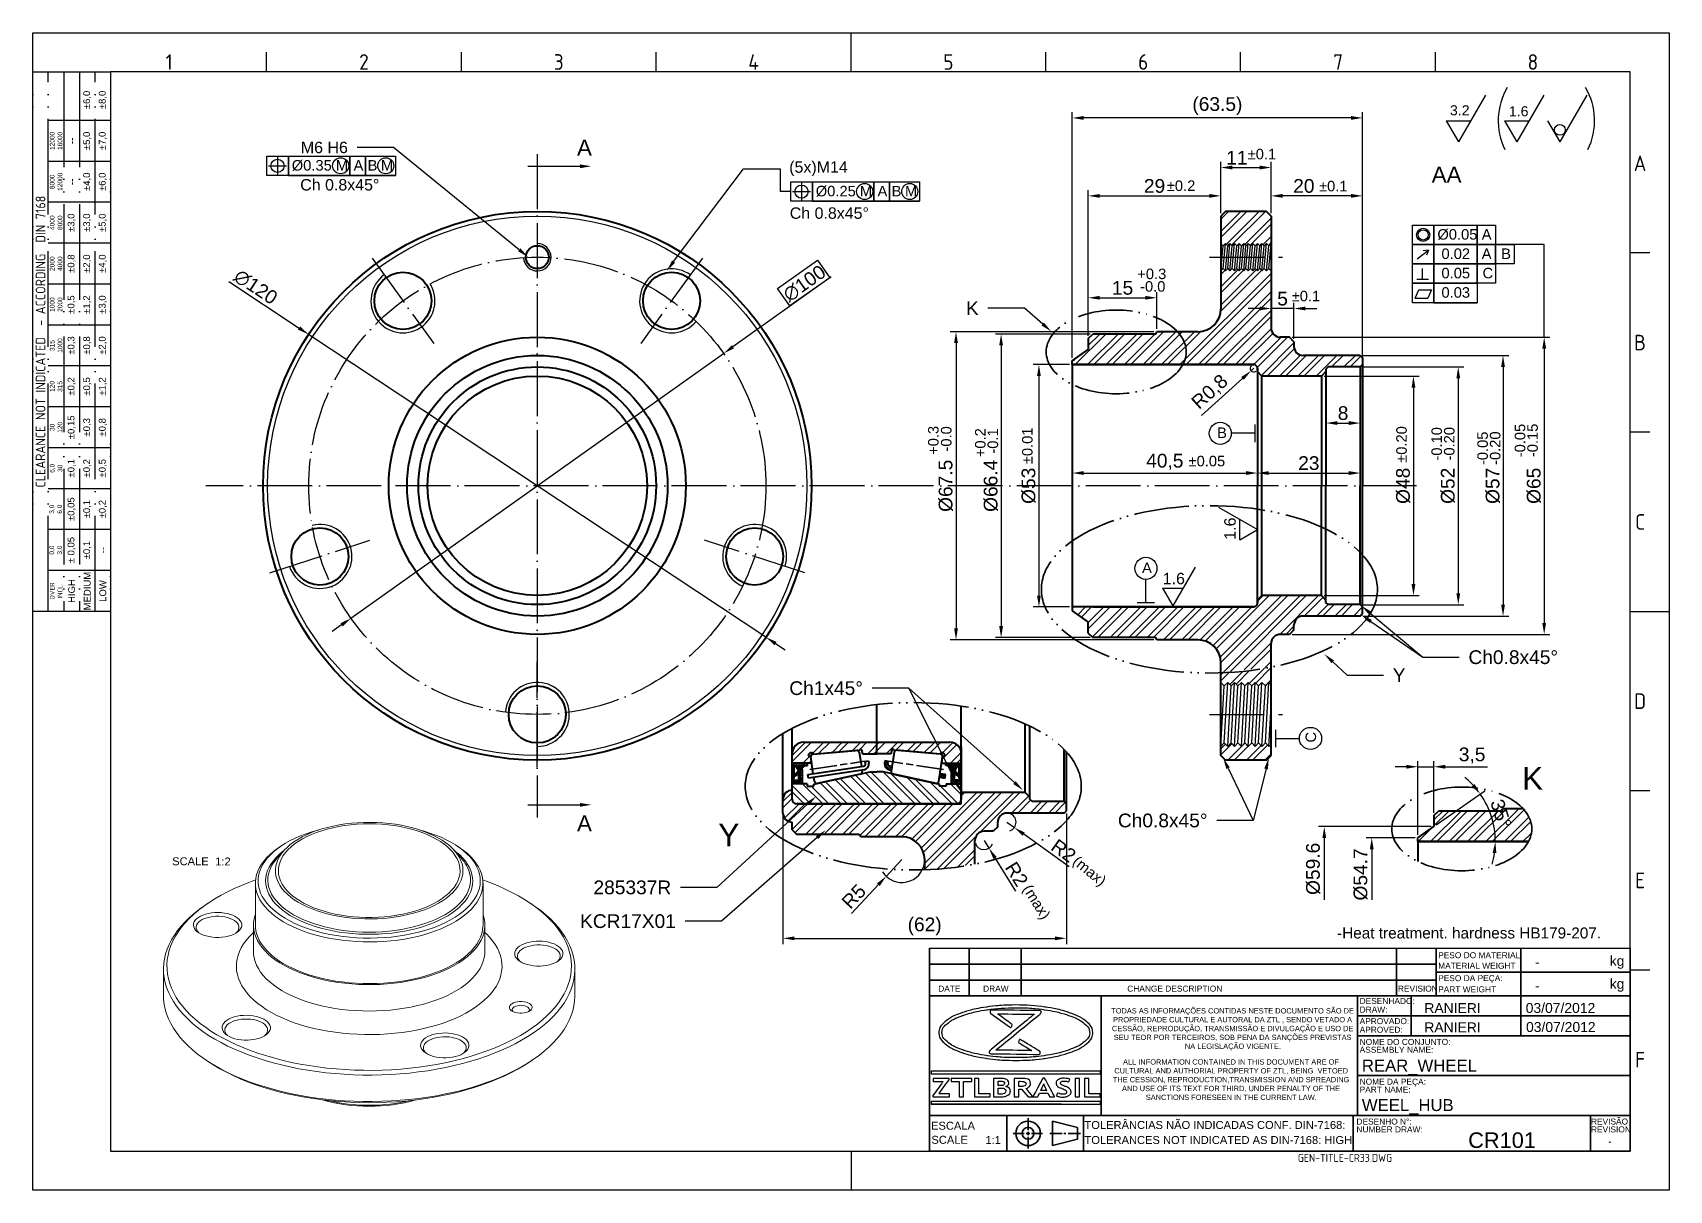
# Model space of a CAD drawing. Header units: millimetres. Extents: x 2471 to 2829, y 1129 to 1382.
import ezdxf
from ezdxf import colors
from ezdxf.entities.mleader import LeaderData, LeaderLine
from ezdxf.enums import TextEntityAlignment as Align
from ezdxf.math import Vec2, Vec3

# ---------------------------------------------------------------- set-up
doc = ezdxf.new("R2010")
doc.units = ezdxf.units.MM
for name, pattern in [('ACAD_ISO02W100', [15, 12, -3]), ('ACAD_ISO04W100', [30, 24, -3, 0, -3]), ('ACAD_ISO05W100', [33, 24, -3, 0, -3, 0, -3]), ('AM_ISO08W050x2', [9, 6, -0.75, 1.5, -0.75])]:
    doc.linetypes.add(name, pattern=pattern)
for name, color, linetype, lineweight in [('AM_0', 7, 'Continuous', 40), ('AM_4', 1, 'ACAD_ISO04W100', 25), ('AM_5', 3, 'Continuous', 25), ('AM_7', 4, 'Continuous', 35), ('AM_8', 40, 'ACAD_ISO02W100', 35), ('AM_BOR', 2, 'ACAD_ISO05W100', 35)]:
    doc.layers.add(name, color=color, linetype=linetype, lineweight=lineweight)
doc.layers.add('Camada 1', color=7, linetype='Continuous')
doc.styles.add('ACISOTS', font='isocp.shx', dxfattribs={"height": 1})
doc.styles.get("Standard").update_dxf_attribs({"font": 'arial.ttf'})
doc.dimstyles.new('ISO-25', dxfattribs={"dimtxt": 3, "dimasz": 2.5, "dimexe": 1.25, "dimexo": 0.625, "dimtad": 1, "dimtxsty": 'Standard', "dimcen": 2.5, "dimadec": 0, "dimazin": 0, "dimtfac": 1, "dimtmove": 0, "dimatfit": 3, "dimfxl": 1, "dimarcsym": 0})
pattern_1 = [(225, (3932.813, -1777.3564), (2.0205576, -2.0205576), []), (225, (3931.4658, -1777.3564), (2.0205576, -2.0205576), [])]

msp = doc.modelspace()

# ---------------------------------------------------------------- texts
at = {"insert": (2756.108, 1186.145), "char_height": 2.4, "width": 58.90199, "attachment_point": 1}
msp.add_mtext('-Heat treatment. hardness HB179-207.', dxfattribs=at)
at = {"color": 0, "linetype": 'Continuous', "char_height": 1.1616, "attachment_point": 1}
for s, width, insert in [('\\pi0.20327;TODAS AS INFORMAÇÕES CONTIDAS NESTE DOCUMENTO SÃO DE \\P\\pi0.6054;PROPRIEDADE CULTURAL E AUTORAL DA ZTL , SENDO VETADO A \\P\\pi0.35739;CESSÃO, REPRODUÇÃO, TRANSMISSÃO E DIVULGAÇÃO E USO DE \\P\\pi0.75753;SEU TEOR POR TERCEIROS, SOB PENA DA SANÇÕES PREVISTAS \\P\\pi16.32;NA LEGISLAÇÃO VIGENTE.', 53.38691, (2706.497, 1168.501)), ('\\pi3.4323;ALL INFORMATION CONTAINED IN THIS DOCUMENT ARE OF \\P\\pi1.5378;CULTURAL AND AUTHORIAL PROPERTY OF ZTL, BEING  VETOED \\P\\pi1.2093;THE CESSION, REPRODUCTION,TRANSMISSION AND SPREADING \\P\\pi3.2128;AND USE OF ITS TEXT FOR THIRD, UNDER PENALTY OF THE \\P\\pi8.4151;SANCTIONS FORESEEN IN THE CURRENT LAW.', 54.03302, (2705.851, 1157.321))]:
    msp.add_mtext_dynamic_manual_height_columns(s, width=width, gutter_width=12.5, heights=[0], dxfattribs=dict(at, insert=insert))
at = {"layer": 'AM_5'}
for s, width, insert, char_height, attachment_point in [('3.2', 18.23779, (2780.807, 1365.984), 2.208, 1), ('1.6', 18.23779, (2793.704, 1365.77), 2.208, 1), ('A', 12.46166, (2589.829, 1354.954), 3.5, 7), ('%%C0.35', 18.23779, (2527.433, 1353.994), 2.3, 1), ('M', 18.23779, (2537.074, 1353.994), 2.3, 1), ('A', 18.23779, (2540.949, 1353.994), 2.3, 1), ('B', 18.23779, (2544.023, 1353.994), 2.3, 1), ('M', 18.23779, (2546.942, 1353.994), 2.3, 1), ('%%P0.1', 18.23779, (2736.553, 1356.458), 2.3, 1), ('AA', 12.46166, (2776.817, 1352.57), 3.5, 1), ('%%C0.25', 18.23779, (2642.07, 1348.359), 2.3, 1), ('M', 18.23779, (2651.71, 1348.359), 2.3, 1), ('A', 18.23779, (2655.586, 1348.359), 2.3, 1), ('B', 18.23779, (2658.66, 1348.359), 2.3, 1), ('M', 18.23779, (2661.579, 1348.359), 2.3, 1), ('%%P0.2', 18.23779, (2718.866, 1349.536), 2.3, 1), ('%%P0.1', 18.23779, (2752.167, 1349.455), 2.3, 1), ('%%C0.05', 18.23779, (2778.06, 1338.894), 2.3, 1), ('A', 18.23779, (2787.755, 1338.894), 2.3, 1), (' 0.02', 18.23779, (2778.06, 1334.66), 2.3, 1), ('A', 18.23779, (2787.755, 1334.66), 2.3, 1), ('B', 18.23779, (2792.015, 1334.66), 2.3, 1), ('+0.3', 18.23779, (2712.406, 1330.254), 2.3, 1), (' 0.05', 18.23779, (2778.06, 1330.425), 2.3, 1), ('C', 18.23779, (2787.94, 1330.425), 2.3, 1), ('-0.0', 18.23779, (2713.019, 1327.509), 2.3, 1), ('%%P0.1', 18.23779, (2746.192, 1325.408), 2.3, 1), (' 0.03', 18.23779, (2778.06, 1326.19), 2.3, 1), ('B', 18.23779, (2729.873, 1295.509), 2.3, 1), ('%%P0.05', 18.23779, (2723.62, 1289.313), 2.3, 1), ('A', 18.23779, (2713.445, 1265.967), 2.3, 1), ('1.6', 18.23779, (2717.971, 1263.716), 2.5, 1), ('K', 12.46166, (2796.549, 1221.253), 5, 1), ('A', 12.46166, (2589.829, 1210.653), 3.5, 1), ('Y', 12.46166, (2620.709, 1208.86), 5, 1)]:
    msp.add_mtext_dynamic_manual_height_columns(s, width=width, gutter_width=12.5, heights=[0], dxfattribs=dict(at, insert=insert, char_height=char_height, attachment_point=attachment_point))
at = {"layer": 'AM_5', "color": 3, "char_height": 2.5, "attachment_point": 1}
for insert in [(2529.279, 1349.843), (2636.373, 1343.646)]:
    msp.add_mtext_dynamic_manual_height_columns('Ch 0.8x45%%D', width=40.20612, gutter_width=12.5, heights=[0], dxfattribs=dict(at, insert=insert))
at = {"layer": 'AM_5', "attachment_point": 1}
for s, insert, char_height, rotation in [('-0.05', (2794.982, 1288.989), 2.3, 90), ('-0.15', (2797.727, 1289.019), 2.3, 90), ('+0.3', (2666.633, 1289.513), 2.3, 90), ('-0.0', (2669.455, 1290.242), 2.3, 90), ('+0.2', (2676.906, 1289.012), 2.3, 90), ('-0.1', (2679.651, 1289.782), 2.3, 90), ('%%P0.01', (2687.196, 1287.486), 2.3, 90), ('%%P0.20', (2769.058, 1287.775), 2.3, 90), ('-0.10', (2776.754, 1288.261), 2.3, 90), ('-0.20', (2779.499, 1288.291), 2.3, 90), ('-0.05', (2786.8, 1287.289), 2.3, 90), ('-0.20', (2789.545, 1287.319), 2.3, 90), ('1.6', (2731.433, 1270.957), 2.5, 90), ('C', (2749.22, 1226.6), 2.3, 90), ('(max)', (2699.504, 1202.003), 2.3, 321.01698), ('(max)', (2689.198, 1195.83), 2.3, 302.02324)]:
    msp.add_mtext_dynamic_manual_height_columns(s, width=18.23779, gutter_width=12.5, heights=[0], dxfattribs=dict(at, insert=insert, char_height=char_height, rotation=rotation))
at = {"layer": 'AM_5', "char_height": 3, "attachment_point": 5, "rotation": 90}
for s, insert in [('%%C59.6', (2750.885, 1198.972)), ('%%C54.7', (2761.27, 1197.747))]:
    msp.add_mtext(s, dxfattribs=dict(at, insert=insert))
at = {"layer": 'AM_8', "color": 0, "linetype": 'Continuous'}
for s, height, p in [('SCALE', 1.7424, (2501.263, 1199.756)), ('1:2', 1.7424, (2510.679, 1199.708)), ('PESO DO MATERIAL:', 1.3068, (2778.229, 1179.427)), ('MATERIAL WEIGHT', 1.3068, (2778.229, 1177.113)), ('kg', 2.178, (2815.761, 1177.757)), ('PESO DA PEÇA:', 1.3068, (2778.229, 1174.405)), ('kg', 2.178, (2815.761, 1172.732)), ('DATE', 1.3068, (2668.861, 1172.119)), ('DRAW', 1.3068, (2678.679, 1172.119)), ('CHANGE DESCRIPTION', 1.3068, (2710.21, 1172.119)), ('REVISION', 1.3068, (2769.423, 1172.119)), ('PART WEIGHT', 1.3068, (2778.229, 1171.966)), ('DESENHADO:', 1.3068, (2761.048, 1169.411)), ('DRAW:', 1.3068, (2761.048, 1167.531)), ('APROVADO:', 1.3068, (2761.048, 1165.01)), ('APROVED:', 1.3068, (2761.048, 1163.13)), ('ASSEMBLY NAME:', 1.3068, (2761.048, 1158.75)), ('NOME DO CONJUNTO:', 1.3068, (2761.048, 1160.471)), ('NOME DA PEÇA:', 1.3068, (2761.048, 1151.759)), ('PART NAME:', 1.3068, (2761.048, 1150.038)), ('ESCALA', 1.7424, (2667.287, 1141.913)), ('TOLERÂNCIAS NÃO INDICADAS CONF. DIN-7168:', 1.7424, (2700.856, 1142.076)), ('DESENHO N%%d:', 1.3068, (2760.353, 1143.047)), ('NUMBER DRAW:', 1.3068, (2760.353, 1141.326)), ('REVISÃO', 1.3068, (2811.66, 1143.047)), ('REVISION', 1.3068, (2811.66, 1141.326)), ('SCALE', 1.7424, (2667.368, 1138.835)), ('1:1', 1.7424, (2679.181, 1138.787)), ('TOLERANCES NOT INDICATED AS DIN-7168: HIGH', 1.7424, (2700.856, 1138.787))]:
    msp.add_text(s, height=height, dxfattribs=at).set_placement(p)
for p in [(2799.407, 1178.599), (2799.407, 1173.416)]:
    msp.add_attdef('-', text='', height=2.178, dxfattribs=at).set_placement(p, align=Align.MIDDLE_LEFT)
for tag, p, height in [('RANIERI', (2775.204, 1167.428), 2.178), ('03/07/2012', (2797.376, 1167.454), 2.178), ('RANIERI', (2775.202, 1163.213), 2.178), ('03/07/2012', (2797.446, 1163.286), 2.178), ('REAR_WHEEL', (2761.54, 1154.639), 2.614), ('WEEL_HUB', (2761.54, 1145.993), 2.614), ('CR101', (2784.795, 1137.922), 3.407)]:
    msp.add_attdef(tag, p, '', height=height, dxfattribs=at)
msp.add_attdef('-', text='', height=1.704, dxfattribs=at).set_placement((2815.784, 1139.362), align=Align.MIDDLE_CENTER)
at = {"layer": 'AM_8', "color": 0, "linetype": 'Continuous', "style": 'ACISOTS'}
msp.add_attdef('GEN-TITLE-CR33.DWG', (2747.521, 1134.881), '', height=1.742, dxfattribs=at)

# ---------------------------------------------------------------- blocks, each defined once
blk = doc.blocks.new('A3 ZTL')
for p, q in [((19.57, 280.82), (19.57, 9.78)), ((401.17, 280.82), (19.57, 280.82)), ((401.17, 9.78), (401.17, 280.82)), ((19.57, 9.78), (401.17, 9.78))]:
    blk.add_line(p, q)
at = {"layer": 'AM_BOR', "color": 135, "linetype": 'Continuous', "lineweight": 25}
for p, q in [((0, 0), (0, 290.61)), ((0, 290.61), (410.96, 290.61)), ((410.96, 290.61), (410.96, 0)), ((410.96, 0), (0, 0))]:
    blk.add_line(p, q, dxfattribs=at)
at = {"layer": 'AM_BOR', "color": 135, "lineweight": 25}
for p, q in [((205.48, 280.82), (205.48, 290.61)), ((58.71, 280.82), (58.71, 285.71)), ((107.63, 280.82), (107.63, 285.71)), ((156.56, 280.82), (156.56, 285.71)), ((254.4, 280.82), (254.4, 285.71)), ((303.33, 280.82), (303.33, 285.71)), ((352.25, 280.82), (352.25, 285.71)), ((3.91, 145.3), (3.91, 280.82)), ((7.83, 280.82), (7.83, 145.3)), ((11.74, 280.82), (11.74, 145.3)), ((15.66, 145.3), (15.66, 280.82)), ((19.57, 268.59), (3.91, 268.59)), ((19.57, 258.32), (3.91, 258.32)), ((19.57, 248.04), (3.91, 248.04)), ((19.57, 237.77), (3.91, 237.77)), ((406.07, 235.32), (401.17, 235.32)), ((19.57, 227.5), (3.91, 227.5)), ((19.57, 217.22), (3.91, 217.22)), ((19.57, 206.95), (3.91, 206.95)), ((19.57, 196.67), (3.91, 196.67)), ((406.07, 190.31), (401.17, 190.31)), ((19.57, 186.4), (3.91, 186.4)), ((19.57, 176.13), (3.91, 176.13)), ((19.57, 165.85), (3.91, 165.85)), ((19.57, 155.58), (3.91, 155.58)), ((401.17, 145.3), (410.96, 145.3)), ((406.07, 100.29), (401.17, 100.29)), ((406.07, 55.28), (401.17, 55.28)), ((205.48, 9.78), (205.48, 0))]:
    blk.add_line(p, q, dxfattribs=at)
blk.add_lwpolyline([(19.57, 145.3), (0, 145.3), (0, 280.82), (19.57, 280.82)], close=True, dxfattribs=at)
at = {"layer": 'AM_BOR', "color": 135, "lineweight": 25, "style": 'ACISOTS'}
for s, p in [('1', (34.25, 283.27)), ('2', (83.17, 283.27)), ('3', (132.09, 283.27)), ('4', (181.02, 283.27)), ('5', (229.94, 283.27)), ('6', (278.86, 283.27)), ('7', (327.79, 283.27)), ('8', (376.71, 283.27)), ('A', (403.62, 257.83)), ('B', (403.62, 212.82)), ('C', (403.62, 167.81)), ('D', (403.62, 122.8)), ('E', (403.62, 77.79)), ('F', (403.62, 32.78))]:
    blk.add_text(s, height=3.91, dxfattribs=at).set_placement(p, align=Align.MIDDLE)
at = {"layer": 'AM_BOR', "color": 135, "lineweight": 25, "attachment_point": 5, "rotation": 90}
for s, insert, char_height, width in [('±6,0', (13.7, 273.73), 1.712, 10.274), ('±8,0', (17.61, 273.73), 1.712, 10.274), ('12000\\P16000', (5.87, 263.45), 1.174, 10.274), ('--', (9.78, 263.45), 1.712, 10.274), ('±5,0', (13.7, 263.45), 1.712, 10.274), ('±7,0', (17.61, 263.45), 1.712, 10.274), ('8000\\P12000', (5.87, 253.18), 1.174, 10.274), ('±4,0', (13.7, 253.18), 1.712, 10.274), ('±6,0', (17.61, 253.18), 1.712, 10.274), ('--', (9.78, 253.18), 1.712, 10.274), ('{\\Fisocp.shx|c0;CLEARANCE NOT INDICATED  - ACCORDING  DIN 7168}', (1.96, 213.06), 2.4462, 135.5186), ('4000\\P8000', (5.87, 242.91), 1.174, 10.274), ('±3,0', (9.78, 242.91), 1.712, 10.274), ('±3,0', (13.7, 242.91), 1.712, 10.274), ('±5,0', (17.61, 242.91), 1.712, 10.274), ('2000\\P4000', (5.87, 232.63), 1.174, 10.274), ('±0,8', (9.78, 232.63), 1.712, 10.274), ('±2,0', (13.7, 232.63), 1.712, 10.274), ('±4,0', (17.61, 232.63), 1.712, 10.274), ('1000\\P2000', (5.87, 222.36), 1.174, 10.274), ('±0,5', (9.78, 222.36), 1.712, 10.274), ('±1,2', (13.7, 222.36), 1.712, 10.274), ('±3,0', (17.61, 222.36), 1.712, 10.274), ('315\\P1000', (5.87, 212.08), 1.174, 10.274), ('±0,3', (9.78, 212.08), 1.712, 10.274), ('±0,8', (13.7, 212.08), 1.712, 10.274), ('±2,0', (17.61, 212.08), 1.712, 10.274), ('120\\P315', (5.87, 201.81), 1.174, 10.274), ('±0,2', (9.78, 201.81), 1.712, 10.274), ('±0,5', (13.7, 201.81), 1.712, 10.274), ('±1,2', (17.61, 201.81), 1.712, 10.274), ('±0,15', (9.78, 191.54), 1.712, 10.274), ('±0,3', (13.7, 191.54), 1.712, 10.274), ('±0,8', (17.61, 191.54), 1.712, 10.274), ('30\\P120', (5.87, 191.54), 1.174, 10.274), ('6,0\\P30', (5.87, 181.26), 1.174, 10.274), ('±0,1', (9.78, 181.26), 1.712, 10.274), ('±0,2', (13.7, 181.26), 1.712, 10.274), ('±0,5', (17.61, 181.26), 1.712, 10.274), ('±0,05', (9.78, 170.99), 1.712, 10.274), ('±0,1', (13.7, 170.99), 1.712, 10.274), ('±0,2', (17.61, 170.99), 1.712, 10.274), ('3,0\\P6,0', (5.87, 170.99), 1.174, 10.274), ('0,0\\P3,0', (5.87, 160.71), 1.174, 10.274), ('± 0,05', (9.78, 160.71), 1.712, 10.274), ('\\pt4.69206;±0,1', (13.7, 160.71), 1.7123, 10.274), ('--', (17.61, 160.71), 1.712, 10.274), ('{\\Fisocp.shx|c0;OVER\\PINCL.}', (5.87, 150.44), 1.1742, 10.274), ('HIGH', (9.78, 150.44), 1.712, 10.274), ('MEDIUM', (13.7, 150.44), 1.712, 10.274), ('LOW', (17.61, 150.44), 1.712, 10.274)]:
    blk.add_mtext(s, dxfattribs=dict(at, insert=insert, char_height=char_height, width=width))
blk = doc.blocks.new('*D11')
at = {"layer": 'AM_5', "color": 0, "lineweight": -2, "transparency": 16777216}
for p, q in [((2645.44, 1328.42), (2623.95, 1313.15)), ((2540.38, 1253.8), (2621.91, 1311.71)), ((2538.34, 1252.35), (2536.3, 1250.9))]:
    blk.add_line(p, q, dxfattribs=at)
at = {"layer": 'AM_5', "color": 0, "transparency": 16777216}
for points in [[(2623.71, 1313.49), (2624.19, 1312.81), (2621.91, 1311.71)], [(2538.1, 1252.69), (2538.58, 1252.01), (2540.38, 1253.8)]]:
    blk.add_solid(points, dxfattribs=at)
at = {"layer": 'Defpoints', "color": 0, "transparency": 16777216}
for p in [(2621.91, 1311.71), (2540.38, 1253.8)]:
    blk.add_point(p, dxfattribs=at)
at = {"layer": 'AM_5', "color": 0, "transparency": 16777216, "insert": (2639.6, 1327.02), "char_height": 3, "attachment_point": 5, "rotation": 35.3858}
blk.add_mtext('∅100', dxfattribs=at)
blk = doc.blocks.new('*D12')
at = {"layer": 'AM_5', "color": 0, "lineweight": -2, "transparency": 16777216}
for p, q in [((2513.67, 1327.42), (2529.03, 1317.25)), ((2631.17, 1249.63), (2531.11, 1315.87)), ((2633.26, 1248.25), (2635.34, 1246.87))]:
    blk.add_line(p, q, dxfattribs=at)
at = {"layer": 'AM_5', "color": 0, "transparency": 16777216}
for points in [[(2529.26, 1317.6), (2528.8, 1316.9), (2531.11, 1315.87)], [(2633.49, 1248.6), (2633.03, 1247.9), (2631.17, 1249.63)]]:
    blk.add_solid(points, dxfattribs=at)
at = {"layer": 'Defpoints', "color": 0, "transparency": 16777216}
for p in [(2531.11, 1315.87), (2631.17, 1249.63)]:
    blk.add_point(p, dxfattribs=at)
at = {"layer": 'AM_5', "color": 0, "transparency": 16777216, "insert": (2519.54, 1326.22), "char_height": 3, "attachment_point": 5, "rotation": 326.4952}
blk.add_mtext('∅120', dxfattribs=at)
blk = doc.blocks.new('*D13')
at = {"layer": 'AM_5', "color": 0, "lineweight": -2, "transparency": 16777216}
for p, q in [((2753.31, 1306.75), (2774.07, 1306.75)), ((2772.82, 1304.25), (2772.82, 1261.25)), ((2753.31, 1258.75), (2774.07, 1258.75))]:
    blk.add_line(p, q, dxfattribs=at)
at = {"layer": 'AM_5', "color": 0, "transparency": 16777216}
for points in [[(2772.41, 1304.25), (2773.24, 1304.25), (2772.82, 1306.75)], [(2772.41, 1261.25), (2773.24, 1261.25), (2772.82, 1258.75)]]:
    blk.add_solid(points, dxfattribs=at)
at = {"layer": 'Defpoints', "color": 0, "transparency": 16777216}
for p in [(2752.68, 1306.75), (2752.68, 1258.75), (2772.82, 1258.75)]:
    blk.add_point(p, dxfattribs=at)
at = {"layer": 'AM_5', "color": 0, "transparency": 16777216, "insert": (2770.58, 1282.75), "char_height": 3, "attachment_point": 5, "rotation": 90}
blk.add_mtext('%%c48', dxfattribs=at)
blk = doc.blocks.new('*D14')
at = {"layer": 'AM_5', "color": 0, "lineweight": -2, "transparency": 16777216}
for p, q in [((2761.81, 1308.75), (2783.87, 1308.75)), ((2782.62, 1306.25), (2782.62, 1259.25)), ((2761.81, 1256.75), (2783.87, 1256.75))]:
    blk.add_line(p, q, dxfattribs=at)
at = {"layer": 'AM_5', "color": 0, "transparency": 16777216}
for points in [[(2782.21, 1306.25), (2783.04, 1306.25), (2782.62, 1308.75)], [(2782.21, 1259.25), (2783.04, 1259.25), (2782.62, 1256.75)]]:
    blk.add_solid(points, dxfattribs=at)
at = {"layer": 'Defpoints', "color": 0, "transparency": 16777216}
for p in [(2761.18, 1308.75), (2761.18, 1256.75), (2782.62, 1256.75)]:
    blk.add_point(p, dxfattribs=at)
at = {"layer": 'AM_5', "color": 0, "transparency": 16777216, "insert": (2780.38, 1282.75), "char_height": 3, "attachment_point": 5, "rotation": 90}
blk.add_mtext('%%C52', dxfattribs=at)
blk = doc.blocks.new('*D15')
at = {"layer": 'AM_5', "color": 0, "lineweight": -2, "transparency": 16777216}
for p, q in [((2761.81, 1311.25), (2793.67, 1311.25)), ((2792.42, 1308.75), (2792.42, 1256.75)), ((2761.81, 1254.25), (2793.67, 1254.25))]:
    blk.add_line(p, q, dxfattribs=at)
at = {"layer": 'AM_5', "color": 0, "transparency": 16777216}
for points in [[(2792, 1308.75), (2792.84, 1308.75), (2792.42, 1311.25)], [(2792, 1256.75), (2792.84, 1256.75), (2792.42, 1254.25)]]:
    blk.add_solid(points, dxfattribs=at)
at = {"layer": 'Defpoints', "color": 0, "transparency": 16777216}
for p in [(2761.18, 1311.25), (2761.18, 1254.25), (2792.42, 1254.25)]:
    blk.add_point(p, dxfattribs=at)
at = {"layer": 'AM_5', "color": 0, "transparency": 16777216, "insert": (2790.18, 1282.75), "char_height": 3, "attachment_point": 5, "rotation": 90}
blk.add_mtext('%%C57', dxfattribs=at)
blk = doc.blocks.new('*D16')
at = {"layer": 'AM_5', "color": 0, "lineweight": -2, "transparency": 16777216}
for p, q in [((2746.31, 1315.25), (2802.67, 1315.25)), ((2801.42, 1312.75), (2801.42, 1252.75)), ((2746.31, 1250.25), (2802.67, 1250.25))]:
    blk.add_line(p, q, dxfattribs=at)
at = {"layer": 'AM_5', "color": 0, "transparency": 16777216}
for points in [[(2801, 1312.75), (2801.84, 1312.75), (2801.42, 1315.25)], [(2801, 1252.75), (2801.84, 1252.75), (2801.42, 1250.25)]]:
    blk.add_solid(points, dxfattribs=at)
at = {"layer": 'Defpoints', "color": 0, "transparency": 16777216}
for p in [(2745.68, 1315.25), (2745.68, 1250.25), (2801.42, 1250.25)]:
    blk.add_point(p, dxfattribs=at)
at = {"layer": 'AM_5', "color": 0, "transparency": 16777216, "insert": (2799.18, 1282.75), "char_height": 3, "attachment_point": 5, "rotation": 90}
blk.add_mtext('%%C65', dxfattribs=at)
blk = doc.blocks.new('*D17')
at = {"layer": 'AM_5', "color": 0, "lineweight": -2, "transparency": 16777216}
for p, q in [((2741.68, 1342.38), (2741.68, 1347.41)), ((2761.68, 1310.63), (2761.68, 1347.41)), ((2759.18, 1346.16), (2744.18, 1346.16))]:
    blk.add_line(p, q, dxfattribs=at)
at = {"layer": 'AM_5', "color": 0, "transparency": 16777216}
for points in [[(2744.18, 1346.58), (2744.18, 1345.75), (2741.68, 1346.16)], [(2759.18, 1346.58), (2759.18, 1345.75), (2761.68, 1346.16)]]:
    blk.add_solid(points, dxfattribs=at)
at = {"layer": 'Defpoints', "color": 0, "transparency": 16777216}
for p in [(2741.68, 1346.16), (2741.68, 1341.75), (2761.68, 1310)]:
    blk.add_point(p, dxfattribs=at)
at = {"layer": 'AM_5', "color": 0, "transparency": 16777216, "insert": (2748.84, 1348.32), "char_height": 3, "attachment_point": 5}
blk.add_mtext('20', dxfattribs=at)
blk = doc.blocks.new('*D18')
at = {"layer": 'AM_5', "color": 0, "lineweight": -2, "transparency": 16777216}
for p, q in [((2730.68, 1342.38), (2730.68, 1353.61)), ((2741.68, 1342.38), (2741.68, 1353.61)), ((2733.18, 1352.36), (2739.18, 1352.36))]:
    blk.add_line(p, q, dxfattribs=at)
at = {"layer": 'AM_5', "color": 0, "transparency": 16777216}
for points in [[(2733.18, 1352.78), (2733.18, 1351.95), (2730.68, 1352.36)], [(2739.18, 1352.78), (2739.18, 1351.95), (2741.68, 1352.36)]]:
    blk.add_solid(points, dxfattribs=at)
at = {"layer": 'Defpoints', "color": 0, "transparency": 16777216}
for p in [(2741.68, 1352.36), (2730.68, 1341.75), (2741.68, 1341.75)]:
    blk.add_point(p, dxfattribs=at)
at = {"layer": 'AM_5', "color": 0, "transparency": 16777216, "insert": (2734.18, 1354.5), "char_height": 3, "attachment_point": 5}
blk.add_mtext('11', dxfattribs=at)
blk = doc.blocks.new('*D19')
at = {"layer": 'AM_5', "color": 0, "lineweight": -2, "transparency": 16777216}
for p, q in [((2739.18, 1321.53), (2736.68, 1321.53)), ((2741.68, 1322.16), (2741.68, 1322.78)), ((2746.68, 1321.53), (2741.68, 1321.53)), ((2746.68, 1314.88), (2746.68, 1322.78)), ((2749.18, 1321.53), (2751.68, 1321.53))]:
    blk.add_line(p, q, dxfattribs=at)
at = {"layer": 'AM_5', "color": 0, "transparency": 16777216}
for points in [[(2739.18, 1321.95), (2739.18, 1321.12), (2741.68, 1321.53)], [(2749.18, 1321.95), (2749.18, 1321.12), (2746.68, 1321.53)]]:
    blk.add_solid(points, dxfattribs=at)
at = {"layer": 'Defpoints', "color": 0, "transparency": 16777216}
for p in [(2741.68, 1321.53), (2741.68, 1321.53), (2746.68, 1314.25)]:
    blk.add_point(p, dxfattribs=at)
at = {"layer": 'AM_5', "color": 0, "transparency": 16777216, "insert": (2744.18, 1323.68), "char_height": 3, "attachment_point": 5}
blk.add_mtext('5', dxfattribs=at)
blk = doc.blocks.new('*D20')
at = {"layer": 'AM_5', "color": 0, "lineweight": -2, "transparency": 16777216}
for p, q in [((2753.68, 1297.1), (2753.68, 1297.72)), ((2756.18, 1296.47), (2758.68, 1296.47)), ((2761.18, 1297.1), (2761.18, 1297.72))]:
    blk.add_line(p, q, dxfattribs=at)
at = {"layer": 'AM_5', "color": 0, "transparency": 16777216}
for points in [[(2756.18, 1296.89), (2756.18, 1296.06), (2753.68, 1296.47)], [(2758.68, 1296.89), (2758.68, 1296.06), (2761.18, 1296.47)]]:
    blk.add_solid(points, dxfattribs=at)
at = {"layer": 'Defpoints', "color": 0, "transparency": 16777216}
for p in [(2753.68, 1296.47), (2761.18, 1296.47), (2761.18, 1296.47)]:
    blk.add_point(p, dxfattribs=at)
at = {"layer": 'AM_5', "color": 0, "transparency": 16777216, "insert": (2757.43, 1298.63), "char_height": 3, "attachment_point": 5}
blk.add_mtext('8', dxfattribs=at)
blk = doc.blocks.new('*D21')
at = {"layer": 'AM_5', "color": 0, "lineweight": -2, "transparency": 16777216}
for p, q in [((2738.68, 1286.17), (2738.68, 1286.79)), ((2741.18, 1285.54), (2758.68, 1285.54)), ((2761.18, 1286.17), (2761.18, 1286.79))]:
    blk.add_line(p, q, dxfattribs=at)
at = {"layer": 'AM_5', "color": 0, "transparency": 16777216}
for points in [[(2741.18, 1285.96), (2741.18, 1285.12), (2738.68, 1285.54)], [(2758.68, 1285.96), (2758.68, 1285.12), (2761.18, 1285.54)]]:
    blk.add_solid(points, dxfattribs=at)
at = {"layer": 'Defpoints', "color": 0, "transparency": 16777216}
for p in [(2738.68, 1285.54), (2761.18, 1285.54), (2761.18, 1285.54)]:
    blk.add_point(p, dxfattribs=at)
at = {"layer": 'AM_5', "color": 0, "transparency": 16777216, "insert": (2749.93, 1287.7), "char_height": 3, "attachment_point": 5}
blk.add_mtext('23', dxfattribs=at)
blk = doc.blocks.new('*D22')
at = {"layer": 'AM_5', "color": 0, "lineweight": -2, "transparency": 16777216}
for p, q in [((2698.18, 1286.17), (2698.18, 1286.79)), ((2700.68, 1285.54), (2736.18, 1285.54)), ((2738.68, 1286.17), (2738.68, 1286.79))]:
    blk.add_line(p, q, dxfattribs=at)
at = {"layer": 'AM_5', "color": 0, "transparency": 16777216}
for points in [[(2700.68, 1285.96), (2700.68, 1285.12), (2698.18, 1285.54)], [(2736.18, 1285.96), (2736.18, 1285.12), (2738.68, 1285.54)]]:
    blk.add_solid(points, dxfattribs=at)
at = {"layer": 'Defpoints', "color": 0, "transparency": 16777216}
for p in [(2698.18, 1285.54), (2738.68, 1285.54), (2738.68, 1285.54)]:
    blk.add_point(p, dxfattribs=at)
at = {"layer": 'AM_5', "color": 0, "transparency": 16777216, "insert": (2718.43, 1287.97), "char_height": 3, "attachment_point": 5}
blk.add_mtext('40,5', dxfattribs=at)
blk = doc.blocks.new('*D23')
at = {"layer": 'AM_5', "color": 0, "lineweight": -2, "transparency": 16777216}
for p, q in [((2701.68, 1315.58), (2701.68, 1325.13)), ((2716.68, 1317.08), (2716.68, 1325.13)), ((2704.18, 1323.88), (2714.18, 1323.88))]:
    blk.add_line(p, q, dxfattribs=at)
at = {"layer": 'AM_5', "color": 0, "transparency": 16777216}
for points in [[(2704.18, 1324.29), (2704.18, 1323.46), (2701.68, 1323.88)], [(2714.18, 1324.29), (2714.18, 1323.46), (2716.68, 1323.88)]]:
    blk.add_solid(points, dxfattribs=at)
at = {"layer": 'Defpoints', "color": 0, "transparency": 16777216}
for p in [(2716.68, 1323.88), (2701.68, 1314.95), (2716.68, 1316.45)]:
    blk.add_point(p, dxfattribs=at)
at = {"layer": 'AM_5', "color": 0, "transparency": 16777216, "insert": (2709.18, 1326.03), "char_height": 3, "attachment_point": 5}
blk.add_mtext('15', dxfattribs=at)
blk = doc.blocks.new('*D24')
at = {"layer": 'AM_5', "color": 0, "lineweight": -2, "transparency": 16777216}
for p, q in [((2701.68, 1315.58), (2701.68, 1347.41)), ((2730.68, 1342.38), (2730.68, 1347.41)), ((2704.18, 1346.16), (2728.18, 1346.16))]:
    blk.add_line(p, q, dxfattribs=at)
at = {"layer": 'AM_5', "color": 0, "transparency": 16777216}
for points in [[(2704.18, 1346.58), (2704.18, 1345.75), (2701.68, 1346.16)], [(2728.18, 1346.58), (2728.18, 1345.75), (2730.68, 1346.16)]]:
    blk.add_solid(points, dxfattribs=at)
at = {"layer": 'Defpoints', "color": 0, "transparency": 16777216}
for p in [(2730.68, 1346.16), (2730.68, 1341.75), (2701.68, 1314.95)]:
    blk.add_point(p, dxfattribs=at)
at = {"layer": 'AM_5', "color": 0, "transparency": 16777216, "insert": (2716.18, 1348.32), "char_height": 3, "attachment_point": 5}
blk.add_mtext('29', dxfattribs=at)
blk = doc.blocks.new('*D25')
at = {"layer": 'AM_5', "color": 0, "lineweight": -2, "transparency": 16777216}
for p, q in [((2698.18, 1310.73), (2698.18, 1364.46)), ((2761.68, 1311.25), (2761.68, 1364.46)), ((2759.18, 1363.21), (2700.68, 1363.21))]:
    blk.add_line(p, q, dxfattribs=at)
at = {"layer": 'AM_5', "color": 0, "transparency": 16777216}
for points in [[(2700.68, 1363.63), (2700.68, 1362.8), (2698.18, 1363.21)], [(2759.18, 1363.63), (2759.18, 1362.8), (2761.68, 1363.21)]]:
    blk.add_solid(points, dxfattribs=at)
at = {"layer": 'Defpoints', "color": 0, "transparency": 16777216}
for p in [(2698.18, 1363.21), (2761.68, 1310.63), (2698.18, 1310.1)]:
    blk.add_point(p, dxfattribs=at)
at = {"layer": 'AM_5', "color": 0, "transparency": 16777216, "insert": (2729.93, 1365.8), "char_height": 3, "attachment_point": 5}
blk.add_mtext('(63.5)', dxfattribs=at)
blk = doc.blocks.new('*D26')
at = {"layer": 'AM_5', "color": 0, "lineweight": -2, "transparency": 16777216}
for p, q in [((2660.89, 1200.98), (2657.47, 1197.33)), ((2649.86, 1189.23), (2655.76, 1195.51))]:
    blk.add_line(p, q, dxfattribs=at)
blk.add_arc((2660.89, 1200.98), 5, 212.4775, 352.838, dxfattribs=at)
at = {"layer": 'AM_5', "color": 0, "transparency": 16777216}
blk.add_solid([(2655.45, 1195.79), (2656.06, 1195.22), (2657.47, 1197.33)], dxfattribs=at)
at = {"layer": 'Defpoints', "color": 0, "transparency": 16777216}
for p in [(2660.89, 1200.98), (2657.47, 1197.33)]:
    blk.add_point(p, dxfattribs=at)
at = {"layer": 'AM_5', "color": 0, "transparency": 16777216, "insert": (2650.39, 1192.93), "char_height": 3, "attachment_point": 5, "rotation": 46.8014}
blk.add_mtext('R5', dxfattribs=at)
blk = doc.blocks.new('*D27')
at = {"layer": 'AM_5', "color": 0, "lineweight": -2, "transparency": 16777216}
for p, q in [((2678.89, 1205.18), (2679.95, 1203.48)), ((2685.83, 1194.11), (2681.28, 1201.36))]:
    blk.add_line(p, q, dxfattribs=at)
blk.add_arc((2678.89, 1205.18), 2, 197.9049, 337.8941, dxfattribs=at)
at = {"layer": 'AM_5', "color": 0, "transparency": 16777216}
blk.add_solid([(2681.64, 1201.58), (2680.93, 1201.14), (2679.95, 1203.48)], dxfattribs=at)
at = {"layer": 'Defpoints', "color": 0, "transparency": 16777216}
for p in [(2678.89, 1205.18), (2679.95, 1203.48)]:
    blk.add_point(p, dxfattribs=at)
at = {"layer": 'AM_5', "color": 0, "transparency": 16777216, "insert": (2686.02, 1197.81), "char_height": 3, "attachment_point": 5, "rotation": 302.0842}
blk.add_mtext('R2', dxfattribs=at)
blk = doc.blocks.new('*D28')
at = {"layer": 'AM_5', "color": 0, "lineweight": -2, "transparency": 16777216}
for p, q in [((2683.89, 1209.18), (2685.52, 1208.01)), ((2697.51, 1199.44), (2687.55, 1206.56))]:
    blk.add_line(p, q, dxfattribs=at)
blk.add_arc((2683.89, 1209.18), 2, 288.6144, 72.0951, dxfattribs=at)
at = {"layer": 'AM_5', "color": 0, "transparency": 16777216}
blk.add_solid([(2687.79, 1206.9), (2687.31, 1206.22), (2685.52, 1208.01)], dxfattribs=at)
at = {"layer": 'Defpoints', "color": 0, "transparency": 16777216}
for p in [(2683.89, 1209.18), (2685.52, 1208.01)]:
    blk.add_point(p, dxfattribs=at)
at = {"layer": 'AM_5', "color": 0, "transparency": 16777216, "insert": (2696.29, 1202.93), "char_height": 3, "attachment_point": 5, "rotation": 324.4243}
blk.add_mtext('R2', dxfattribs=at)
blk = doc.blocks.new('*D29')
at = {"layer": 'AM_5', "color": 0, "lineweight": -2, "transparency": 16777216}
for p, q in [((2634.89, 1210.55), (2634.89, 1182.52)), ((2696.89, 1211.05), (2696.89, 1182.52)), ((2637.39, 1183.77), (2694.39, 1183.77))]:
    blk.add_line(p, q, dxfattribs=at)
at = {"layer": 'AM_5', "color": 0, "transparency": 16777216}
for points in [[(2637.39, 1184.19), (2637.39, 1183.36), (2634.89, 1183.77)], [(2694.39, 1184.19), (2694.39, 1183.36), (2696.89, 1183.77)]]:
    blk.add_solid(points, dxfattribs=at)
at = {"layer": 'Defpoints', "color": 0, "transparency": 16777216}
for p in [(2634.89, 1211.18), (2696.89, 1211.68), (2696.89, 1183.77)]:
    blk.add_point(p, dxfattribs=at)
at = {"layer": 'AM_5', "color": 0, "transparency": 16777216, "insert": (2665.89, 1186.37), "char_height": 3, "attachment_point": 5}
blk.add_mtext('(62)', dxfattribs=at)
blk = doc.blocks.new('*D30')
at = {"layer": 'AM_5', "color": 0, "lineweight": -2, "transparency": 16777216}
blk.add_line((2777.81, 1208.58), (2788.47, 1216.05), dxfattribs=at)
for start, end in [(42.8979, 50.7959), (0, 35), (344.2041, 352.1021)]:
    blk.add_arc((2772.58, 1204.92), 18.15, start, end, dxfattribs=at)
at = {"layer": 'AM_5', "color": 0, "transparency": 16777216}
for points in [[(2786.2, 1217.54), (2785.55, 1217.01), (2787.45, 1215.33)], [(2790.14, 1202.46), (2790.97, 1202.4), (2790.73, 1204.92)]]:
    blk.add_solid(points, dxfattribs=at)
at = {"layer": 'Defpoints', "color": 0, "transparency": 16777216}
for p in [(2777.29, 1208.22), (2790.35, 1208.59), (2773.79, 1205.77), (2773.79, 1204.92), (2797.98, 1204.92)]:
    blk.add_point(p, dxfattribs=at)
at = {"layer": 'AM_5', "color": 0, "transparency": 16777216, "insert": (2791.95, 1211.03), "char_height": 3, "attachment_point": 5, "rotation": 287.5}
blk.add_mtext('35°', dxfattribs=at)
blk = doc.blocks.new('*D31')
at = {"layer": 'AM_5', "color": 0, "lineweight": -2, "transparency": 16777216}
for p, q in [((2771.29, 1221.3), (2768.79, 1221.3)), ((2773.79, 1206.4), (2773.79, 1222.55)), ((2773.79, 1221.3), (2777.29, 1221.3)), ((2777.29, 1211.25), (2777.29, 1222.55)), ((2779.79, 1221.3), (2789.03, 1221.3))]:
    blk.add_line(p, q, dxfattribs=at)
at = {"layer": 'AM_5', "color": 0, "transparency": 16777216}
for points in [[(2771.29, 1221.72), (2771.29, 1220.88), (2773.79, 1221.3)], [(2779.79, 1221.72), (2779.79, 1220.88), (2777.29, 1221.3)]]:
    blk.add_solid(points, dxfattribs=at)
at = {"layer": 'Defpoints', "color": 0, "transparency": 16777216}
for p in [(2777.29, 1221.3), (2777.29, 1210.62), (2773.79, 1205.77)]:
    blk.add_point(p, dxfattribs=at)
at = {"layer": 'AM_5', "color": 0, "transparency": 16777216, "insert": (2785.66, 1223.73), "char_height": 3, "attachment_point": 5}
blk.add_mtext('3,5', dxfattribs=at)
blk = doc.blocks.new('*D32')
at = {"layer": 'AM_5', "color": 0, "lineweight": -2, "transparency": 16777216}
for p, q in [((2737.88, 1308.45), (2737.29, 1307.92)), ((2726.44, 1298.16), (2735.43, 1306.24))]:
    blk.add_line(p, q, dxfattribs=at)
blk.add_arc((2737.88, 1308.45), 0.8, 134.7623, 311.5158, dxfattribs=at)
at = {"layer": 'AM_5', "color": 0, "transparency": 16777216}
blk.add_solid([(2735.15, 1306.55), (2735.71, 1305.93), (2737.29, 1307.92)], dxfattribs=at)
at = {"layer": 'Defpoints', "color": 0, "transparency": 16777216}
for p in [(2737.29, 1307.92), (2737.88, 1308.45)]:
    blk.add_point(p, dxfattribs=at)
at = {"layer": 'AM_5', "color": 0, "transparency": 16777216, "insert": (2728.38, 1303.17), "char_height": 3, "attachment_point": 5, "rotation": 41.9912}
blk.add_mtext('R0,8', dxfattribs=at)
blk = doc.blocks.new('*D33')
at = {"layer": 'AM_5', "color": 0, "lineweight": -2, "transparency": 16777216}
for p, q in [((2716.06, 1316.45), (2671.5, 1316.45)), ((2672.75, 1313.95), (2672.75, 1251.55)), ((2716.06, 1249.05), (2671.5, 1249.05))]:
    blk.add_line(p, q, dxfattribs=at)
at = {"layer": 'AM_5', "color": 0, "transparency": 16777216}
for points in [[(2672.33, 1313.95), (2673.17, 1313.95), (2672.75, 1316.45)], [(2672.33, 1251.55), (2673.17, 1251.55), (2672.75, 1249.05)]]:
    blk.add_solid(points, dxfattribs=at)
at = {"layer": 'Defpoints', "color": 0, "transparency": 16777216}
for p in [(2716.68, 1316.45), (2672.75, 1249.05), (2716.68, 1249.05)]:
    blk.add_point(p, dxfattribs=at)
at = {"layer": 'AM_5', "color": 0, "transparency": 16777216, "insert": (2670.51, 1282.75), "char_height": 3, "attachment_point": 5, "rotation": 90}
blk.add_mtext('%%C67.5', dxfattribs=at)
blk = doc.blocks.new('*D34')
at = {"layer": 'AM_5', "color": 0, "lineweight": -2, "transparency": 16777216}
for p, q in [((2702.06, 1315.95), (2681.36, 1315.95)), ((2682.61, 1313.45), (2682.61, 1252.05)), ((2702.06, 1249.55), (2681.36, 1249.55))]:
    blk.add_line(p, q, dxfattribs=at)
at = {"layer": 'AM_5', "color": 0, "transparency": 16777216}
for points in [[(2682.2, 1313.45), (2683.03, 1313.45), (2682.61, 1315.95)], [(2682.2, 1252.05), (2683.03, 1252.05), (2682.61, 1249.55)]]:
    blk.add_solid(points, dxfattribs=at)
at = {"layer": 'Defpoints', "color": 0, "transparency": 16777216}
for p in [(2702.68, 1315.95), (2682.61, 1249.55), (2702.68, 1249.55)]:
    blk.add_point(p, dxfattribs=at)
at = {"layer": 'AM_5', "color": 0, "transparency": 16777216, "insert": (2680.37, 1282.75), "char_height": 3, "attachment_point": 5, "rotation": 90}
blk.add_mtext('%%C66.4', dxfattribs=at)
blk = doc.blocks.new('*D35')
at = {"layer": 'AM_5', "color": 0, "lineweight": -2, "transparency": 16777216}
for p, q in [((2697.56, 1309.25), (2689.64, 1309.25)), ((2690.89, 1306.75), (2690.89, 1258.75)), ((2697.56, 1256.25), (2689.64, 1256.25))]:
    blk.add_line(p, q, dxfattribs=at)
at = {"layer": 'AM_5', "color": 0, "transparency": 16777216}
for points in [[(2690.47, 1306.75), (2691.3, 1306.75), (2690.89, 1309.25)], [(2690.47, 1258.75), (2691.3, 1258.75), (2690.89, 1256.25)]]:
    blk.add_solid(points, dxfattribs=at)
at = {"layer": 'Defpoints', "color": 0, "transparency": 16777216}
for p in [(2698.18, 1309.25), (2690.89, 1256.25), (2698.18, 1256.25)]:
    blk.add_point(p, dxfattribs=at)
at = {"layer": 'AM_5', "color": 0, "transparency": 16777216, "insert": (2688.65, 1282.75), "char_height": 3, "attachment_point": 5, "rotation": 90}
blk.add_mtext('%%C53', dxfattribs=at)

# ---------------------------------------------------------------- dimensions: what is measured, and where the dimension line sits
at = {"layer": 'AM_5'}
for base, p1, p2, text, picture, middle in [((2698.181, 1363.212), (2761.681, 1310.627), (2698.181, 1310.102), '(63.5)', '*D25', (2729.931, 1365.804)), ((2761.181, 1296.475), (2753.681, 1296.475), (2761.181, 1296.475), '8', '*D20', (2757.431, 1298.631)), ((2761.181, 1285.542), (2738.681, 1285.542), (2761.181, 1285.542), '23', '*D21', (2749.931, 1287.699)), ((2696.892, 1183.773), (2634.892, 1211.176), (2696.892, 1211.676), '(62)', '*D29', (2665.892, 1186.365))]:
    dim = msp.add_linear_dim(base=base, p1=p1, p2=p2, text=text, dimstyle='ISO-25', dxfattribs=at)
    dim.commit()
    dim.dimension.update_dxf_attribs({"geometry": picture, "text_midpoint": middle})
for base, p1, picture, middle in [((2741.681, 1352.364), (2730.681, 1341.752), '*D18', (2734.176, 1352.364)), ((2741.681, 1346.164), (2761.681, 1310.002), '*D17', (2748.844, 1346.164))]:
    dim = msp.add_linear_dim(base=base, p1=p1, p2=(2741.681, 1341.752), dimstyle='ISO-25', dxfattribs=at)
    dim.commit()
    dim.dimension.update_dxf_attribs({"geometry": picture, "text_midpoint": middle, "dimtype": 160})
for base, p1, p2, picture, middle in [((2730.681, 1346.164), (2701.681, 1314.952), (2730.681, 1341.752), '*D24', (2716.181, 1348.321)), ((2716.681, 1323.876), (2701.681, 1314.952), (2716.681, 1316.452), '*D23', (2709.181, 1326.033)), ((2741.681, 1321.534), (2746.681, 1314.252), (2741.681, 1321.534), '*D19', (2744.181, 1323.684)), ((2738.681, 1285.542), (2698.181, 1285.542), (2738.681, 1285.542), '*D22', (2718.431, 1287.97)), ((2777.293, 1221.299), (2773.793, 1205.771), (2777.293, 1210.621), '*D31', (2785.659, 1223.726))]:
    dim = msp.add_linear_dim(base=base, p1=p1, p2=p2, dimstyle='ISO-25', dxfattribs=at)
    dim.commit()
    dim.dimension.update_dxf_attribs({"geometry": picture, "text_midpoint": middle})
for p1, p2, picture, middle in [((2631.175, 1249.631), (2531.114, 1315.872), '*D12', (2518.306, 1324.351)), ((2540.381, 1253.798), (2621.908, 1311.706), '*D11', (2640.898, 1325.194))]:
    dim = msp.add_diameter_dim_2p(p1=p1, p2=p2, dimstyle='ISO-25', dxfattribs=at)
    dim.commit()
    dim.dimension.update_dxf_attribs({"geometry": picture, "text_midpoint": middle, "dimtype": 163})
for base, p1, p2, text, picture, middle in [((2672.751, 1249.052), (2716.681, 1316.452), (2716.681, 1249.052), '%%C67.5', '*D33', (2670.511, 1282.752)), ((2682.614, 1249.552), (2702.681, 1315.952), (2702.681, 1249.552), '%%C66.4', '*D34', (2680.374, 1282.752)), ((2801.419, 1250.252), (2745.681, 1315.252), (2745.681, 1250.252), '%%C65', '*D16', (2799.178, 1282.752)), ((2792.419, 1254.252), (2761.181, 1311.252), (2761.181, 1254.252), '%%C57', '*D15', (2790.178, 1282.752)), ((2690.886, 1256.252), (2698.181, 1309.252), (2698.181, 1256.252), '%%C53', '*D35', (2688.646, 1282.752)), ((2782.622, 1256.752), (2761.181, 1308.752), (2761.181, 1256.752), '%%C52', '*D14', (2780.381, 1282.752)), ((2772.825, 1258.752), (2752.681, 1306.752), (2752.681, 1258.752), '%%c48', '*D13', (2770.584, 1282.752))]:
    dim = msp.add_linear_dim(base=base, p1=p1, p2=p2, angle=90, text=text, dimstyle='ISO-25', dxfattribs=at)
    dim.commit()
    dim.dimension.update_dxf_attribs({"geometry": picture, "text_midpoint": middle})
for center, mpoint, picture, middle in [((2737.881, 1308.452), (2737.286, 1307.916), '*D32', (2728.382, 1303.168)), ((2678.892, 1205.176), (2679.954, 1203.482), '*D27', (2686.025, 1197.811)), ((2660.892, 1200.976), (2657.469, 1197.331), '*D26', (2650.388, 1192.931))]:
    dim = msp.add_radius_dim(center=center, mpoint=mpoint, dimstyle='ISO-25', dxfattribs=at)
    dim.commit()
    dim.dimension.update_dxf_attribs({"geometry": picture, "text_midpoint": middle})
dim = msp.add_angular_dim_2l(base=(2790.355, 1208.591), line1=((2797.982, 1204.921), (2773.793, 1204.921)), line2=((2773.793, 1205.771), (2777.293, 1208.221)), dimstyle='ISO-25', dxfattribs=at)
dim.commit()
dim.dimension.update_dxf_attribs({"geometry": '*D30', "text_midpoint": (2791.948, 1211.027)})
dim = msp.add_radius_dim(center=(2683.892, 1209.176), mpoint=(2685.519, 1208.013), dimstyle='ISO-25', dxfattribs=at)
dim.commit()
dim.dimension.update_dxf_attribs({"geometry": '*D28', "text_midpoint": (2695.047, 1201.197), "dimtype": 164})

# ---------------------------------------------------------------- hatches: boundary and pattern name
at = {"layer": 'AM_5'}
h = msp.add_hatch(dxfattribs=at)
h.set_pattern_fill('ANSI32', color=1, scale=0.3, angle=180)
h.set_pattern_definition([(225, (3996.4278, -1854.55), (2.0205576, -2.0205576), []), (225, (3995.0807, -1854.55), (2.0205576, -2.0205576), [])])
edge = h.paths.add_edge_path()
edge.add_line((2698.181, 1256.252), (2698.181, 1255.401))
edge.add_line((2698.181, 1255.401), (2701.681, 1252.951))
edge.add_line((2701.681, 1252.951), (2701.681, 1250.552))
edge.add_line((2701.681, 1250.552), (2702.681, 1249.552))
edge.add_line((2702.681, 1249.552), (2716.181, 1249.552))
edge.add_arc((2716.181, 1249.052), 0.5, 0, 90, ccw=False)
edge.add_line((2716.681, 1249.052), (2725.681, 1249.052))
edge.add_arc((2725.681, 1244.052), 5, 0, 90, ccw=False)
edge.add_line((2730.681, 1244.052), (2730.681, 1241.838))
edge.add_ellipse((2728.179, 1260.1), major_axis=(36.764, 0), ratio=0.4978842, start_angle=273.9019, end_angle=291.54662)
edge.add_line((2741.681, 1243.075), (2741.681, 1248.252))
edge.add_arc((2743.681, 1248.252), 2, 90, 180, ccw=False)
edge.add_line((2743.681, 1250.252), (2745.681, 1250.252))
edge.add_line((2745.681, 1250.252), (2746.681, 1251.252))
edge.add_line((2746.681, 1251.252), (2746.681, 1252.252))
edge.add_arc((2748.681, 1252.252), 2, 90, 180, ccw=False)
edge.add_line((2748.681, 1254.252), (2761.181, 1254.252))
edge.add_line((2761.181, 1254.252), (2761.681, 1254.752))
edge.add_line((2761.681, 1254.752), (2761.681, 1256.252))
edge.add_line((2761.681, 1256.252), (2761.181, 1256.752))
edge.add_line((2761.181, 1256.752), (2754.181, 1256.752))
edge.add_line((2754.181, 1256.752), (2753.681, 1257.252))
edge.add_line((2753.681, 1257.252), (2753.681, 1257.752))
edge.add_line((2753.681, 1257.752), (2752.681, 1258.752))
edge.add_line((2752.681, 1258.752), (2739.681, 1258.752))
edge.add_line((2739.681, 1258.752), (2738.681, 1257.752))
edge.add_line((2738.681, 1257.752), (2738.681, 1257.052))
edge.add_arc((2737.881, 1257.052), 0.8, -90, 0, ccw=False)
edge.add_line((2737.881, 1256.252), (2698.181, 1256.252))
h.paths.add_polyline_path([(2735.181, 1225.752), (2734.431, 1226.502), (2733.681, 1225.752), (2732.931, 1226.502), (2732.181, 1225.752), (2731.431, 1226.502), (2730.681, 1225.752), (2730.681, 1223.752), (2731.681, 1222.752), (2740.681, 1222.752), (2741.681, 1223.752), (2741.681, 1226.252), (2741.181, 1225.752), (2740.431, 1226.502), (2739.681, 1225.752), (2738.931, 1226.502), (2738.181, 1225.752), (2737.431, 1226.502), (2736.681, 1225.752), (2735.931, 1226.502)])
edge = h.paths.add_edge_path()
edge.add_ellipse((2728.179, 1260.1), major_axis=(36.764, 0), ratio=0.4978842, start_angle=273.9019, end_angle=291.54662, ccw=False)
edge.add_line((2730.681, 1241.838), (2730.681, 1239.752))
edge.add_line((2730.681, 1239.752), (2731.431, 1239.002))
edge.add_line((2731.431, 1239.002), (2732.181, 1239.752))
edge.add_line((2732.181, 1239.752), (2732.931, 1239.002))
edge.add_line((2732.931, 1239.002), (2733.681, 1239.752))
edge.add_line((2733.681, 1239.752), (2734.431, 1239.002))
edge.add_line((2734.431, 1239.002), (2735.181, 1239.752))
edge.add_line((2735.181, 1239.752), (2735.931, 1239.002))
edge.add_line((2735.931, 1239.002), (2736.681, 1239.752))
edge.add_line((2736.681, 1239.752), (2737.431, 1239.002))
edge.add_line((2737.431, 1239.002), (2738.181, 1239.752))
edge.add_line((2738.181, 1239.752), (2738.931, 1239.002))
edge.add_line((2738.931, 1239.002), (2739.681, 1239.752))
edge.add_line((2739.681, 1239.752), (2740.431, 1239.002))
edge.add_line((2740.431, 1239.002), (2741.181, 1239.752))
edge.add_line((2741.181, 1239.752), (2741.681, 1239.252))
edge.add_line((2741.681, 1239.252), (2741.681, 1243.075))
h.paths.add_polyline_path([(2737.881, 1309.252, -0.4142136), (2738.681, 1308.452), (2738.681, 1307.752), (2739.681, 1306.752), (2752.681, 1306.752), (2753.681, 1307.752), (2753.681, 1308.252), (2754.181, 1308.752), (2761.181, 1308.752), (2761.681, 1309.252), (2761.681, 1310.752), (2761.181, 1311.252), (2748.681, 1311.252, -0.4142136), (2746.681, 1313.252), (2746.681, 1314.252), (2745.681, 1315.252), (2743.681, 1315.252, -0.4142136), (2741.681, 1317.252), (2741.681, 1329.752), (2741.181, 1330.252), (2740.681, 1329.752), (2740.181, 1330.252), (2739.681, 1329.752), (2739.181, 1330.252), (2738.681, 1329.752), (2738.181, 1330.252), (2737.681, 1329.752), (2737.181, 1330.252), (2736.681, 1329.752), (2736.181, 1330.252), (2735.681, 1329.752), (2735.181, 1330.252), (2734.681, 1329.752), (2734.181, 1330.252), (2733.681, 1329.752), (2733.181, 1330.252), (2732.681, 1329.752), (2732.181, 1330.252), (2731.681, 1329.752), (2731.181, 1330.252), (2730.681, 1329.752), (2730.681, 1321.452, -0.4142136), (2725.681, 1316.452), (2716.681, 1316.452, -0.4142136), (2716.181, 1315.952), (2702.681, 1315.952), (2701.681, 1314.952), (2701.681, 1312.552), (2698.181, 1310.102), (2698.181, 1309.252)])
h.paths.add_polyline_path([(2731.681, 1342.752), (2730.681, 1341.752), (2730.681, 1335.752), (2731.181, 1335.252), (2731.681, 1335.752), (2732.181, 1335.252), (2732.681, 1335.752), (2733.181, 1335.252), (2733.681, 1335.752), (2734.181, 1335.252), (2734.681, 1335.752), (2735.181, 1335.252), (2735.681, 1335.752), (2736.181, 1335.252), (2736.681, 1335.752), (2737.181, 1335.252), (2737.681, 1335.752), (2738.181, 1335.252), (2738.681, 1335.752), (2739.181, 1335.252), (2739.681, 1335.752), (2740.181, 1335.252), (2740.681, 1335.752), (2741.181, 1335.252), (2741.681, 1335.752), (2741.681, 1341.752), (2740.681, 1342.752)])
h = msp.add_hatch(dxfattribs=at)
h.set_pattern_fill('ANSI32', color=4, scale=0.3, angle=180)
h.set_pattern_definition(pattern_1)
h.paths.add_polyline_path([(2636.892, 1224.176), (2636.892, 1222.059), (2641.175, 1222.059), (2640.979, 1223.368), (2640.652, 1223.527, -0.2874939), (2640.511, 1223.752), (2640.511, 1223.879, -0.4113178), (2641.006, 1224.379), (2641.182, 1224.381, -0.2618316), (2641.397, 1224.263), (2641.507, 1224.085), (2651.037, 1224.897), (2651.668, 1224.951), (2651.708, 1225.001, -0.5348753), (2651.966, 1225.102, -0.2137948), (2652.095, 1224.943), (2652.304, 1224.162), (2652.326, 1224.141), (2655.392, 1224.141), (2655.392, 1226.676), (2639.392, 1226.676, 0.4142136)])
h.paths.add_polyline_path([(2655.392, 1226.676), (2655.392, 1224.141), (2658.474, 1224.141), (2658.689, 1224.943, -0.205742), (2658.811, 1225.098), (2658.818, 1225.102, -0.5348753), (2659.076, 1225.001), (2659.116, 1224.951), (2669.277, 1224.085), (2669.387, 1224.263, -0.2618316), (2669.602, 1224.381), (2669.778, 1224.379, -0.4113178), (2670.273, 1223.879), (2670.273, 1223.752, -0.2874939), (2670.132, 1223.527), (2669.805, 1223.368), (2669.609, 1222.059), (2673.892, 1222.059), (2673.892, 1224.176, 0.4142136), (2671.392, 1226.676)])
h = msp.add_hatch(dxfattribs=at)
h.set_pattern_fill('ANSI32', color=4, scale=0.3, angle=90)
h.set_pattern_definition([(135, (3932.813, -1777.3564), (-2.0205576, -2.0205576), []), (135, (3932.813, -1776.0094), (-2.0205576, -2.0205576), [])])
h.paths.add_polyline_path([(2672.892, 1213.176, 0.4142136), (2673.892, 1214.176), (2673.892, 1217.58), (2671.892, 1217.58), (2670.616, 1217.58), (2670.616, 1217.064), (2669.149, 1217.064), (2669.149, 1217.515), (2656.814, 1220.177), (2655.392, 1220.177), (2653.97, 1220.177), (2641.635, 1217.515), (2641.635, 1217.064), (2640.168, 1217.064), (2640.168, 1217.58), (2636.892, 1217.58), (2636.892, 1214.176, 0.4142136), (2637.892, 1213.176)])
h = msp.add_hatch(dxfattribs=at)
h.set_pattern_fill('ANSI32', color=1, scale=0.3, angle=180)
h.set_pattern_definition(pattern_1)
edge = h.paths.add_edge_path()
edge.add_arc((2637.892, 1214.176), 1, 180, 270, ccw=False)
edge.add_line((2636.892, 1214.176), (2636.892, 1216.176))
edge.add_arc((2636.892, 1214.176), 2, 90, 180)
edge.add_line((2634.892, 1214.176), (2634.892, 1211.176))
edge.add_arc((2636.892, 1211.176), 2, 180, 270)
edge.add_line((2636.892, 1209.176), (2636.892, 1207.476))
edge.add_line((2636.892, 1207.476), (2637.892, 1206.476))
edge.add_line((2637.892, 1206.476), (2651.392, 1206.476))
edge.add_arc((2651.392, 1205.976), 0.5, 0, 90, ccw=False)
edge.add_line((2651.892, 1205.976), (2660.892, 1205.976))
edge.add_arc((2660.892, 1200.976), 5, 0, 90, ccw=False)
edge.add_line((2665.892, 1200.976), (2665.892, 1198.763))
edge.add_ellipse((2663.39, 1217.025), major_axis=(36.764, 0), ratio=0.4978842, start_angle=273.9019, end_angle=291.54662)
edge.add_line((2676.892, 1200), (2676.892, 1205.176))
edge.add_arc((2678.892, 1205.176), 2, 90, 180, ccw=False)
edge.add_line((2678.892, 1207.176), (2680.892, 1207.176))
edge.add_line((2680.892, 1207.176), (2681.892, 1208.176))
edge.add_line((2681.892, 1208.176), (2681.892, 1209.176))
edge.add_arc((2683.892, 1209.176), 2, 90, 180, ccw=False)
edge.add_line((2683.892, 1211.176), (2696.392, 1211.176))
edge.add_line((2696.392, 1211.176), (2696.892, 1211.676))
edge.add_line((2696.892, 1211.676), (2696.892, 1213.176))
edge.add_line((2696.892, 1213.176), (2696.392, 1213.676))
edge.add_line((2696.392, 1213.676), (2689.392, 1213.676))
edge.add_line((2689.392, 1213.676), (2688.892, 1214.176))
edge.add_line((2688.892, 1214.176), (2688.892, 1214.676))
edge.add_line((2688.892, 1214.676), (2687.892, 1215.676))
edge.add_line((2687.892, 1215.676), (2673.892, 1215.676))
edge.add_line((2673.892, 1215.676), (2673.892, 1214.176))
edge.add_line((2673.892, 1214.176), (2673.892, 1213.176))
edge.add_line((2673.892, 1213.176), (2637.892, 1213.176))
h = msp.add_hatch(dxfattribs=at)
h.set_pattern_fill('ANSI32', color=1, scale=0.3)
h.set_pattern_definition([(45, (0, -7.7263), (-2.0205576, 2.0205576), []), (45, (1.347, -7.7263), (-2.0205576, 2.0205576), [])])
edge = h.paths.add_edge_path()
edge.add_line((2778.293, 1211.621), (2777.293, 1210.621))
edge.add_line((2777.293, 1210.621), (2777.293, 1208.221))
edge.add_line((2777.293, 1208.221), (2773.793, 1205.771))
edge.add_line((2773.793, 1205.771), (2773.793, 1204.921))
edge.add_line((2773.793, 1204.921), (2797.982, 1204.921))
edge.add_ellipse((2783.401, 1207.708), major_axis=(15.308, 0), ratio=0.5978502, start_angle=342.26741, end_angle=388.82524)
edge.add_line((2796.812, 1212.121), (2792.293, 1212.121))
edge.add_arc((2791.793, 1212.121), 0.5, -90, 0, ccw=False)
edge.add_line((2791.793, 1211.621), (2778.293, 1211.621))

# ---------------------------------------------------------------- linework, layer by layer
at = {"color": 7, "linetype": 'Continuous', "lineweight": 15}
for p, q in [((2525.758, 1203.021), (2524.253, 1201.35)), ((2524.942, 1203.847), (2524.462, 1203.518)), ((2564.48, 1201.35), (2562.975, 1203.021)), ((2564.27, 1203.518), (2563.79, 1203.847)), ((2519.466, 1195.812), (2519.466, 1186.683)), ((2569.266, 1186.683), (2569.266, 1195.812)), ((2508.995, 1191.377), (2508.395, 1190.966)), ((2580.337, 1190.966), (2579.738, 1191.377)), ((2519.054, 1186.683), (2519.054, 1180.898)), ((2569.679, 1180.898), (2569.679, 1186.683)), ((2499.366, 1177.04), (2499.366, 1171.254)), ((2589.366, 1171.254), (2589.366, 1177.04)), ((2508.395, 1157.328), (2508.995, 1156.918)), ((2579.738, 1156.918), (2580.337, 1157.328))]:
    msp.add_line(p, q, dxfattribs=at)
at = {"linetype": 'Continuous'}
msp.add_line((2666.932, 1181.625), (2820.263, 1181.625), dxfattribs=at)
at = {"color": 7, "linetype": 'Continuous', "lineweight": 15, "flags": 128}
for points in [[(2533.252, 1207.456), (2533.173, 1207.435), (2531.854, 1207.055), (2530.583, 1206.634), (2529.365, 1206.173), (2528.206, 1205.673), (2527.109, 1205.138), (2526.079, 1204.568), (2525.119, 1203.967), (2524.234, 1203.336), (2523.427, 1202.677), (2522.701, 1201.995), (2522.059, 1201.29), (2521.503, 1200.566), (2521.035, 1199.826), (2520.658, 1199.072), (2520.373, 1198.308), (2520.18, 1197.535), (2520.081, 1196.759), (2520.076, 1195.98), (2520.164, 1195.203), (2520.347, 1194.43), (2520.622, 1193.665), (2520.989, 1192.91), (2521.447, 1192.168), (2521.993, 1191.442), (2522.626, 1190.735), (2523.343, 1190.05), (2524.142, 1189.389), (2525.018, 1188.755), (2525.97, 1188.15), (2526.992, 1187.577), (2528.082, 1187.037), (2529.235, 1186.534), (2530.446, 1186.068), (2531.711, 1185.642), (2533.025, 1185.258)], [(2553.939, 1207.92), (2555.142, 1207.566), (2556.296, 1207.171), (2557.395, 1206.736), (2558.435, 1206.265), (2559.411, 1205.758), (2560.318, 1205.219), (2561.152, 1204.649), (2561.91, 1204.051), (2562.587, 1203.429), (2563.182, 1202.784), (2563.69, 1202.12), (2564.111, 1201.44), (2564.441, 1200.747), (2564.68, 1200.044), (2564.826, 1199.335), (2564.879, 1198.622), (2564.838, 1197.908), (2564.703, 1197.198), (2564.476, 1196.494), (2564.157, 1195.8), (2563.748, 1195.118), (2563.251, 1194.452), (2562.667, 1193.805), (2562, 1193.179), (2561.252, 1192.578), (2560.427, 1192.005), (2559.529, 1191.462), (2558.562, 1190.951), (2557.53, 1190.474), (2556.438, 1190.035), (2555.291, 1189.635), (2554.094, 1189.275), (2552.852, 1188.958), (2551.572, 1188.685), (2550.259, 1188.457), (2548.919, 1188.275), (2547.559, 1188.141), (2546.184, 1188.053), (2544.8, 1188.014), (2543.415, 1188.023), (2542.034, 1188.08), (2540.663, 1188.185), (2539.309, 1188.338), (2537.979, 1188.537), (2536.678, 1188.782), (2535.411, 1189.072), (2534.186, 1189.405), (2533.007, 1189.78), (2531.88, 1190.195), (2530.81, 1190.648), (2529.801, 1191.138), (2528.859, 1191.661), (2527.988, 1192.216), (2527.192, 1192.8), (2526.474, 1193.41), (2525.837, 1194.044), (2525.286, 1194.699), (2524.821, 1195.371), (2524.445, 1196.058), (2524.16, 1196.756), (2523.968, 1197.463), (2523.869, 1198.175), (2523.863, 1198.888), (2523.95, 1199.601), (2524.131, 1200.308), (2524.404, 1201.008), (2524.768, 1201.696), (2525.222, 1202.371), (2525.763, 1203.028), (2526.389, 1203.664), (2527.097, 1204.278), (2527.883, 1204.865), (2528.745, 1205.424), (2529.678, 1205.951), (2530.679, 1206.445), (2531.741, 1206.903), (2532.861, 1207.323), (2534.034, 1207.703), (2535.254, 1208.042), (2536.516, 1208.337), (2537.813, 1208.588), (2539.14, 1208.793), (2540.491, 1208.951), (2541.86, 1209.062), (2543.24, 1209.125), (2544.625, 1209.141), (2546.009, 1209.107), (2547.386, 1209.026), (2548.749, 1208.897), (2550.091, 1208.721), (2551.408, 1208.499), (2552.693, 1208.232), (2553.939, 1207.92)], [(2553.642, 1207.63), (2554.832, 1207.279), (2555.973, 1206.886), (2557.059, 1206.454), (2558.083, 1205.984), (2559.043, 1205.479), (2559.933, 1204.941), (2560.748, 1204.373), (2561.485, 1203.777), (2562.141, 1203.156), (2562.712, 1202.514), (2563.196, 1201.852), (2563.59, 1201.175), (2563.892, 1200.486), (2564.102, 1199.788), (2564.217, 1199.084), (2564.237, 1198.377), (2564.163, 1197.672), (2563.995, 1196.97), (2563.733, 1196.277), (2563.379, 1195.594), (2562.934, 1194.925), (2562.401, 1194.274), (2561.781, 1193.644), (2561.079, 1193.037), (2560.297, 1192.456), (2559.439, 1191.905), (2558.51, 1191.385), (2557.513, 1190.899), (2556.453, 1190.451), (2555.336, 1190.041), (2554.166, 1189.671), (2552.95, 1189.344), (2551.693, 1189.061), (2550.4, 1188.823), (2549.08, 1188.632), (2547.736, 1188.488), (2546.377, 1188.393), (2545.008, 1188.346), (2543.636, 1188.347), (2542.267, 1188.397), (2540.909, 1188.496), (2539.567, 1188.643), (2538.248, 1188.837), (2536.958, 1189.078), (2535.703, 1189.364), (2534.489, 1189.694), (2533.323, 1190.066), (2532.209, 1190.478), (2531.154, 1190.93), (2530.161, 1191.417), (2529.236, 1191.939), (2528.382, 1192.493), (2527.606, 1193.075), (2526.909, 1193.684), (2526.295, 1194.316), (2525.767, 1194.968), (2525.328, 1195.638), (2524.98, 1196.321), (2524.724, 1197.015), (2524.561, 1197.717), (2524.493, 1198.423), (2524.52, 1199.129), (2524.641, 1199.833), (2524.857, 1200.531), (2525.165, 1201.22), (2525.565, 1201.896), (2526.054, 1202.556), (2526.631, 1203.197), (2527.292, 1203.816), (2528.035, 1204.41), (2528.855, 1204.977), (2529.749, 1205.513), (2530.713, 1206.016), (2531.742, 1206.483), (2532.831, 1206.913), (2533.975, 1207.303), (2535.169, 1207.651), (2536.407, 1207.956), (2537.682, 1208.217), (2538.989, 1208.431), (2540.322, 1208.599), (2541.674, 1208.719), (2543.039, 1208.79), (2544.41, 1208.813), (2545.782, 1208.787), (2547.146, 1208.712), (2548.497, 1208.589), (2549.828, 1208.419), (2551.134, 1208.201), (2552.407, 1207.938), (2553.642, 1207.63)], [(2533.025, 1185.258), (2534.384, 1184.916), (2535.78, 1184.618), (2537.21, 1184.366), (2538.668, 1184.16), (2540.147, 1184.001), (2541.643, 1183.89), (2543.15, 1183.827), (2544.661, 1183.812), (2546.171, 1183.846), (2547.674, 1183.928), (2549.164, 1184.058), (2550.636, 1184.235), (2552.083, 1184.459), (2553.501, 1184.729), (2554.883, 1185.044), (2556.225, 1185.403), (2557.52, 1185.803), (2558.765, 1186.245), (2559.954, 1186.726), (2561.083, 1187.243), (2562.147, 1187.796), (2563.142, 1188.382), (2564.065, 1188.999), (2564.912, 1189.643), (2565.679, 1190.314), (2566.363, 1191.008), (2566.963, 1191.723), (2567.475, 1192.455), (2567.897, 1193.203), (2568.229, 1193.962), (2568.468, 1194.731), (2568.614, 1195.506), (2568.666, 1196.284), (2568.624, 1197.062), (2568.489, 1197.837), (2568.26, 1198.607), (2567.938, 1199.367), (2567.525, 1200.116), (2567.023, 1200.85), (2566.433, 1201.567), (2565.758, 1202.264), (2565, 1202.937), (2564.162, 1203.585), (2563.248, 1204.205), (2562.26, 1204.794), (2561.204, 1205.351), (2560.082, 1205.872), (2558.899, 1206.357), (2557.66, 1206.803), (2556.37, 1207.208), (2555.48, 1207.456)], [(2532.745, 1184.47), (2531.412, 1184.86), (2530.127, 1185.292), (2528.897, 1185.763), (2527.725, 1186.273), (2526.616, 1186.818), (2525.575, 1187.398), (2524.605, 1188.01), (2523.71, 1188.651), (2522.893, 1189.32), (2522.158, 1190.013), (2521.507, 1190.728), (2520.942, 1191.462), (2520.467, 1192.213), (2520.082, 1192.978), (2519.789, 1193.753), (2519.59, 1194.536), (2519.484, 1195.324), (2519.473, 1196.114), (2519.556, 1196.903), (2519.734, 1197.688), (2520.005, 1198.465), (2520.368, 1199.232), (2520.822, 1199.987), (2521.366, 1200.725), (2521.997, 1201.445), (2522.712, 1202.144), (2523.51, 1202.818), (2524.387, 1203.466), (2524.462, 1203.518)], [(2564.27, 1203.518), (2565.023, 1202.973), (2565.839, 1202.305), (2566.575, 1201.612), (2567.226, 1200.897), (2567.79, 1200.162), (2568.266, 1199.411), (2568.65, 1198.647), (2568.943, 1197.871), (2569.143, 1197.088), (2569.248, 1196.3), (2569.259, 1195.51), (2569.176, 1194.722), (2568.999, 1193.937), (2568.728, 1193.16), (2568.364, 1192.392), (2567.91, 1191.638), (2567.366, 1190.899), (2566.736, 1190.179), (2566.02, 1189.481), (2565.222, 1188.806), (2564.345, 1188.158), (2563.392, 1187.539), (2562.367, 1186.952), (2561.274, 1186.398), (2560.117, 1185.88), (2558.9, 1185.399), (2557.627, 1184.958), (2556.305, 1184.558), (2554.937, 1184.201), (2553.529, 1183.888), (2552.086, 1183.62), (2550.615, 1183.398), (2549.119, 1183.224), (2547.605, 1183.097), (2546.079, 1183.018), (2544.547, 1182.988), (2543.014, 1183.007), (2541.485, 1183.074), (2539.968, 1183.189), (2538.468, 1183.353), (2536.99, 1183.563), (2535.54, 1183.821), (2534.123, 1184.123), (2532.745, 1184.47)], [(2519.506, 1196.537), (2518.008, 1195.989), (2516.406, 1195.348), (2514.863, 1194.669), (2513.382, 1193.954), (2511.967, 1193.206), (2510.619, 1192.424), (2509.342, 1191.612), (2508.139, 1190.77), (2507.012, 1189.901), (2505.964, 1189.006), (2504.996, 1188.088), (2504.112, 1187.147), (2503.312, 1186.187), (2502.598, 1185.208), (2501.972, 1184.214), (2501.435, 1183.206), (2500.989, 1182.187), (2500.633, 1181.158), (2500.37, 1180.121), (2500.199, 1179.08), (2500.121, 1178.035), (2500.137, 1176.99), (2500.245, 1175.947), (2500.446, 1174.907), (2500.739, 1173.873), (2501.124, 1172.846), (2501.6, 1171.83), (2502.166, 1170.827), (2502.821, 1169.838), (2503.563, 1168.865), (2504.391, 1167.911), (2505.303, 1166.977), (2506.297, 1166.066), (2507.371, 1165.179), (2508.523, 1164.319), (2509.75, 1163.486), (2511.051, 1162.684), (2512.421, 1161.913), (2513.858, 1161.175), (2515.36, 1160.472), (2516.922, 1159.805), (2518.542, 1159.176), (2520.217, 1158.586), (2521.942, 1158.036), (2523.715, 1157.527)], [(2523.715, 1157.527), (2525.531, 1157.06), (2527.386, 1156.637), (2529.278, 1156.259), (2531.201, 1155.925), (2533.151, 1155.637), (2535.126, 1155.395), (2537.119, 1155.2), (2539.128, 1155.053), (2541.148, 1154.953), (2543.175, 1154.901), (2545.204, 1154.897), (2547.232, 1154.941), (2549.253, 1155.032), (2551.264, 1155.171), (2553.261, 1155.358), (2555.239, 1155.591), (2557.194, 1155.871), (2559.122, 1156.197), (2561.019, 1156.568), (2562.881, 1156.984), (2564.704, 1157.443), (2566.485, 1157.944), (2568.218, 1158.487), (2569.902, 1159.071), (2571.532, 1159.693), (2573.105, 1160.353), (2574.617, 1161.05), (2576.066, 1161.782), (2577.448, 1162.547), (2578.761, 1163.344), (2580.001, 1164.172), (2581.166, 1165.027), (2582.254, 1165.91), (2583.262, 1166.817), (2584.189, 1167.746), (2585.031, 1168.697), (2585.789, 1169.667), (2586.459, 1170.653), (2587.04, 1171.655), (2587.532, 1172.669), (2587.933, 1173.693), (2588.242, 1174.726), (2588.459, 1175.765), (2588.584, 1176.808), (2588.615, 1177.853), (2588.553, 1178.898), (2588.399, 1179.94), (2588.151, 1180.978), (2587.812, 1182.008), (2587.381, 1183.029), (2586.86, 1184.039), (2586.25, 1185.036), (2585.551, 1186.017), (2584.766, 1186.981), (2583.896, 1187.925), (2582.943, 1188.848), (2581.908, 1189.747), (2580.795, 1190.621), (2579.605, 1191.467), (2578.341, 1192.285), (2577.005, 1193.072), (2575.601, 1193.826), (2574.131, 1194.547), (2572.599, 1195.232), (2571.007, 1195.88), (2569.359, 1196.49), (2569.226, 1196.537)], [(2523.365, 1156.542), (2521.575, 1157.056), (2519.833, 1157.611), (2518.141, 1158.206), (2516.504, 1158.84), (2514.925, 1159.512), (2513.406, 1160.221), (2511.952, 1160.964), (2510.565, 1161.74), (2509.248, 1162.549), (2508.003, 1163.387), (2506.835, 1164.253), (2505.743, 1165.147), (2504.732, 1166.064), (2503.804, 1167.005), (2502.959, 1167.966), (2502.2, 1168.946), (2501.528, 1169.943), (2500.945, 1170.954), (2500.452, 1171.979), (2500.051, 1173.013), (2499.741, 1174.056), (2499.523, 1175.105), (2499.399, 1176.159), (2499.367, 1177.214), (2499.429, 1178.268), (2499.585, 1179.321), (2499.832, 1180.368), (2500.173, 1181.408), (2500.604, 1182.44), (2501.127, 1183.46), (2501.739, 1184.467), (2502.44, 1185.459), (2503.227, 1186.433), (2504.1, 1187.387), (2505.056, 1188.321), (2506.093, 1189.23), (2507.21, 1190.115), (2508.395, 1190.966)], [(2508.733, 1184.288), (2508.132, 1184.479), (2507.585, 1184.71), (2507.103, 1184.976), (2506.694, 1185.272), (2506.366, 1185.594), (2506.124, 1185.936), (2505.972, 1186.291), (2505.914, 1186.654), (2505.95, 1187.017), (2506.079, 1187.375), (2506.301, 1187.72), (2506.609, 1188.048), (2507, 1188.351), (2507.465, 1188.624), (2507.997, 1188.864), (2508.587, 1189.064), (2509.223, 1189.222), (2509.894, 1189.336), (2510.588, 1189.402), (2511.294, 1189.42), (2511.998, 1189.389), (2512.687, 1189.31), (2513.35, 1189.185), (2513.975, 1189.015), (2514.55, 1188.804), (2515.066, 1188.555), (2515.512, 1188.273), (2515.882, 1187.963), (2516.167, 1187.631), (2516.365, 1187.281), (2516.47, 1186.922), (2516.481, 1186.558), (2516.398, 1186.197), (2516.222, 1185.844), (2515.957, 1185.507), (2515.606, 1185.191), (2515.177, 1184.902), (2514.678, 1184.645), (2514.116, 1184.425), (2513.502, 1184.245), (2512.846, 1184.109), (2512.162, 1184.019), (2511.46, 1183.977), (2510.754, 1183.983), (2510.056, 1184.038), (2509.378, 1184.14), (2508.733, 1184.288)], [(2569.266, 1189.027), (2569.313, 1188.892), (2569.528, 1188.104), (2569.649, 1187.312), (2569.677, 1186.517), (2569.61, 1185.722), (2569.449, 1184.932), (2569.195, 1184.147), (2568.849, 1183.372), (2568.411, 1182.61), (2567.884, 1181.862), (2567.27, 1181.133), (2566.57, 1180.424), (2565.788, 1179.739), (2564.926, 1179.079), (2563.988, 1178.447), (2562.976, 1177.847), (2561.896, 1177.279), (2560.75, 1176.746), (2559.543, 1176.25), (2558.28, 1175.793), (2556.965, 1175.376), (2555.603, 1175.002), (2554.199, 1174.67), (2552.759, 1174.384), (2551.288, 1174.143), (2549.791, 1173.949), (2548.273, 1173.803), (2546.741, 1173.704), (2545.2, 1173.654), (2543.657, 1173.652), (2542.115, 1173.698), (2540.583, 1173.793), (2539.064, 1173.936), (2537.565, 1174.126), (2536.091, 1174.363), (2534.648, 1174.646), (2533.241, 1174.973), (2531.876, 1175.344), (2530.557, 1175.758), (2529.289, 1176.211), (2528.078, 1176.704), (2526.927, 1177.234), (2525.841, 1177.799), (2524.824, 1178.398), (2523.879, 1179.027), (2523.011, 1179.684), (2522.222, 1180.368), (2521.516, 1181.075), (2520.895, 1181.803), (2520.36, 1182.549), (2519.916, 1183.31), (2519.562, 1184.084), (2519.3, 1184.868), (2519.132, 1185.658), (2519.058, 1186.453), (2519.077, 1187.248), (2519.191, 1188.041), (2519.399, 1188.829), (2519.466, 1189.027)], [(2580.337, 1190.966), (2580.729, 1190.694), (2581.898, 1189.827), (2582.989, 1188.934), (2584, 1188.016), (2584.929, 1187.076), (2585.774, 1186.115), (2586.533, 1185.135), (2587.204, 1184.138), (2587.787, 1183.126), (2588.28, 1182.102), (2588.682, 1181.067), (2588.992, 1180.024), (2589.209, 1178.975), (2589.334, 1177.922), (2589.365, 1176.867), (2589.303, 1175.812), (2589.148, 1174.76), (2588.9, 1173.713), (2588.56, 1172.672), (2588.128, 1171.641), (2587.605, 1170.62), (2586.993, 1169.614), (2586.293, 1168.622), (2585.505, 1167.648), (2584.633, 1166.693), (2583.677, 1165.76), (2582.639, 1164.85), (2581.522, 1163.966), (2580.328, 1163.108), (2579.06, 1162.28), (2577.719, 1161.482), (2576.31, 1160.716), (2574.834, 1159.984), (2573.295, 1159.287), (2571.696, 1158.628), (2570.041, 1158.006), (2568.332, 1157.424), (2566.574, 1156.883), (2564.77, 1156.383), (2562.923, 1155.926), (2561.038, 1155.513), (2559.118, 1155.144), (2557.168, 1154.821), (2555.191, 1154.544), (2553.192, 1154.314), (2551.174, 1154.13), (2549.143, 1153.995), (2547.101, 1153.906), (2545.054, 1153.866), (2543.005, 1153.874), (2540.959, 1153.93), (2538.921, 1154.034), (2536.893, 1154.185), (2534.881, 1154.384), (2532.889, 1154.63), (2530.92, 1154.922), (2528.98, 1155.26), (2527.071, 1155.644), (2525.198, 1156.071), (2523.365, 1156.542)], [(2515.167, 1184.896), (2515.346, 1185.056), (2515.615, 1185.371), (2515.795, 1185.703), (2515.88, 1186.045), (2515.871, 1186.389), (2515.766, 1186.729), (2515.569, 1187.058), (2515.282, 1187.37), (2514.913, 1187.657), (2514.468, 1187.914), (2513.956, 1188.136), (2513.388, 1188.318), (2512.776, 1188.456), (2512.132, 1188.549), (2511.468, 1188.593), (2510.8, 1188.588), (2510.139, 1188.534), (2509.5, 1188.432), (2508.896, 1188.285), (2508.338, 1188.094), (2507.839, 1187.865), (2507.408, 1187.602), (2507.055, 1187.309), (2506.786, 1186.994), (2506.606, 1186.662), (2506.521, 1186.321), (2506.53, 1185.976), (2506.635, 1185.636), (2506.832, 1185.307), (2507.119, 1184.996), (2507.234, 1184.896)], [(2569.266, 1186.683), (2569.259, 1186.381), (2569.176, 1185.593), (2568.999, 1184.808), (2568.728, 1184.031), (2568.364, 1183.263), (2567.91, 1182.509), (2567.366, 1181.77), (2566.736, 1181.05), (2566.02, 1180.352), (2565.222, 1179.677), (2564.345, 1179.029), (2563.392, 1178.41), (2562.367, 1177.823), (2561.274, 1177.269), (2560.117, 1176.751), (2558.9, 1176.27), (2557.627, 1175.829), (2556.305, 1175.429), (2554.937, 1175.072), (2553.529, 1174.759), (2552.086, 1174.491), (2550.615, 1174.269), (2549.119, 1174.095), (2547.605, 1173.968), (2546.079, 1173.889), (2544.547, 1173.859), (2543.014, 1173.878), (2541.485, 1173.945), (2539.968, 1174.061), (2538.468, 1174.224), (2536.99, 1174.435), (2535.54, 1174.692), (2534.123, 1174.994), (2532.745, 1175.341), (2531.412, 1175.731), (2530.127, 1176.163), (2528.897, 1176.634), (2527.725, 1177.144), (2526.616, 1177.689), (2525.575, 1178.269), (2524.605, 1178.881), (2523.71, 1179.522), (2522.893, 1180.191), (2522.158, 1180.884), (2521.507, 1181.599), (2520.942, 1182.334), (2520.467, 1183.085), (2520.082, 1183.849), (2519.789, 1184.624), (2519.59, 1185.408), (2519.484, 1186.196), (2519.466, 1186.683)], [(2579.017, 1178.023), (2578.416, 1178.214), (2577.869, 1178.444), (2577.387, 1178.71), (2576.978, 1179.007), (2576.65, 1179.329), (2576.408, 1179.67), (2576.256, 1180.026), (2576.198, 1180.388), (2576.234, 1180.752), (2576.364, 1181.109), (2576.585, 1181.455), (2576.893, 1181.782), (2577.284, 1182.085), (2577.749, 1182.359), (2578.282, 1182.598), (2578.871, 1182.798), (2579.507, 1182.957), (2580.178, 1183.07), (2580.873, 1183.136), (2581.578, 1183.154), (2582.282, 1183.123), (2582.971, 1183.045), (2583.634, 1182.919), (2584.259, 1182.749), (2584.834, 1182.538), (2585.35, 1182.29), (2585.796, 1182.008), (2586.166, 1181.698), (2586.452, 1181.365), (2586.649, 1181.016), (2586.754, 1180.656), (2586.765, 1180.292), (2586.682, 1179.931), (2586.506, 1179.579), (2586.241, 1179.241), (2585.891, 1178.926), (2585.462, 1178.637), (2584.962, 1178.38), (2584.4, 1178.159), (2583.786, 1177.979), (2583.131, 1177.843), (2582.446, 1177.753), (2581.745, 1177.711), (2581.038, 1177.718), (2580.34, 1177.773), (2579.662, 1177.875), (2579.017, 1178.023)], [(2585.451, 1178.631), (2585.63, 1178.79), (2585.9, 1179.106), (2586.079, 1179.437), (2586.165, 1179.779), (2586.155, 1180.123), (2586.05, 1180.464), (2585.853, 1180.793), (2585.566, 1181.104), (2585.197, 1181.391), (2584.752, 1181.648), (2584.24, 1181.87), (2583.672, 1182.052), (2583.06, 1182.191), (2582.416, 1182.283), (2581.752, 1182.327), (2581.084, 1182.322), (2580.423, 1182.268), (2579.784, 1182.167), (2579.18, 1182.019), (2578.622, 1181.829), (2578.123, 1181.6), (2577.692, 1181.336), (2577.339, 1181.044), (2577.07, 1180.728), (2576.891, 1180.396), (2576.805, 1180.055), (2576.814, 1179.71), (2576.919, 1179.37), (2577.116, 1179.041), (2577.403, 1178.73), (2577.518, 1178.631)], [(2499.366, 1171.254), (2499.399, 1170.373), (2499.523, 1169.32), (2499.741, 1168.27), (2500.051, 1167.227), (2500.452, 1166.193), (2500.945, 1165.169), (2501.528, 1164.157), (2502.2, 1163.16), (2502.959, 1162.18), (2503.804, 1161.219), (2504.732, 1160.278), (2505.743, 1159.361), (2506.835, 1158.468), (2508.003, 1157.601), (2509.248, 1156.763), (2510.565, 1155.955), (2511.952, 1155.178), (2513.406, 1154.435), (2514.925, 1153.727), (2516.504, 1153.055), (2518.141, 1152.42), (2519.833, 1151.825), (2521.575, 1151.27), (2523.365, 1150.757), (2525.198, 1150.285), (2527.071, 1149.858), (2528.98, 1149.475), (2530.92, 1149.136), (2532.889, 1148.844), (2534.881, 1148.598), (2536.893, 1148.4), (2538.921, 1148.248), (2540.959, 1148.144), (2543.005, 1148.088), (2545.054, 1148.08), (2547.101, 1148.121), (2549.143, 1148.209), (2551.174, 1148.344), (2553.192, 1148.528), (2555.191, 1148.758), (2557.168, 1149.035), (2559.118, 1149.358), (2561.038, 1149.727), (2562.923, 1150.14), (2564.77, 1150.597), (2566.574, 1151.097), (2568.332, 1151.638), (2570.041, 1152.22), (2571.696, 1152.842), (2573.295, 1153.502), (2574.834, 1154.198), (2576.31, 1154.93), (2577.719, 1155.696), (2579.06, 1156.494), (2580.328, 1157.322), (2581.522, 1158.18), (2582.639, 1159.064), (2583.677, 1159.974), (2584.633, 1160.907), (2585.505, 1161.862), (2586.293, 1162.836), (2586.993, 1163.828), (2587.605, 1164.835), (2588.128, 1165.855), (2588.56, 1166.886), (2588.9, 1167.927), (2589.148, 1168.974), (2589.303, 1170.026), (2589.365, 1171.081), (2589.366, 1171.254)], [(2576.377, 1167.542), (2575.972, 1167.68), (2575.627, 1167.856), (2575.355, 1168.063), (2575.167, 1168.293), (2575.07, 1168.538), (2575.068, 1168.788), (2575.16, 1169.033), (2575.343, 1169.264), (2575.61, 1169.473), (2575.952, 1169.651), (2576.354, 1169.79), (2576.801, 1169.887), (2577.276, 1169.937), (2577.761, 1169.939), (2578.238, 1169.891), (2578.687, 1169.797), (2579.092, 1169.659), (2579.437, 1169.483), (2579.708, 1169.276), (2579.896, 1169.046), (2579.994, 1168.801), (2579.996, 1168.551), (2579.904, 1168.306), (2579.721, 1168.075), (2579.453, 1167.866), (2579.112, 1167.688), (2578.71, 1167.548), (2578.263, 1167.452), (2577.788, 1167.402), (2577.302, 1167.4), (2576.826, 1167.448), (2576.377, 1167.542)], [(2579.224, 1167.739), (2579.343, 1167.906), (2579.406, 1168.12), (2579.374, 1168.335), (2579.25, 1168.542), (2579.04, 1168.729), (2578.754, 1168.888), (2578.407, 1169.009), (2578.016, 1169.088), (2577.601, 1169.12), (2577.182, 1169.104), (2576.781, 1169.04), (2576.417, 1168.932), (2576.11, 1168.785), (2575.874, 1168.606), (2575.72, 1168.404), (2575.658, 1168.191), (2575.69, 1167.975), (2575.814, 1167.768), (2575.84, 1167.739)], [(2515.005, 1161.815), (2514.404, 1162.005), (2513.857, 1162.236), (2513.375, 1162.502), (2512.967, 1162.798), (2512.638, 1163.12), (2512.396, 1163.462), (2512.244, 1163.818), (2512.186, 1164.18), (2512.222, 1164.543), (2512.352, 1164.901), (2512.573, 1165.246), (2512.882, 1165.574), (2513.272, 1165.877), (2513.738, 1166.15), (2514.27, 1166.39), (2514.859, 1166.59), (2515.495, 1166.749), (2516.166, 1166.862), (2516.861, 1166.928), (2517.566, 1166.946), (2518.27, 1166.915), (2518.96, 1166.836), (2519.623, 1166.711), (2520.247, 1166.541), (2520.823, 1166.33), (2521.338, 1166.081), (2521.784, 1165.799), (2522.154, 1165.489), (2522.44, 1165.157), (2522.637, 1164.807), (2522.742, 1164.448), (2522.754, 1164.084), (2522.67, 1163.723), (2522.495, 1163.37), (2522.229, 1163.033), (2521.879, 1162.717), (2521.45, 1162.428), (2520.95, 1162.171), (2520.388, 1161.951), (2519.774, 1161.771), (2519.119, 1161.635), (2518.434, 1161.545), (2517.733, 1161.503), (2517.027, 1161.509), (2516.328, 1161.564), (2515.651, 1161.667), (2515.005, 1161.815)], [(2521.44, 1162.422), (2521.619, 1162.582), (2521.888, 1162.897), (2522.067, 1163.229), (2522.153, 1163.571), (2522.143, 1163.915), (2522.039, 1164.255), (2521.841, 1164.585), (2521.555, 1164.896), (2521.185, 1165.183), (2520.74, 1165.44), (2520.228, 1165.662), (2519.661, 1165.844), (2519.048, 1165.983), (2518.404, 1166.075), (2517.741, 1166.119), (2517.072, 1166.114), (2516.411, 1166.06), (2515.772, 1165.958), (2515.168, 1165.811), (2514.611, 1165.621), (2514.111, 1165.391), (2513.681, 1165.128), (2513.327, 1164.835), (2513.058, 1164.52), (2512.879, 1164.188), (2512.793, 1163.847), (2512.803, 1163.502), (2512.907, 1163.162), (2513.105, 1162.833), (2513.391, 1162.522), (2513.506, 1162.422)], [(2558.443, 1157.942), (2557.842, 1158.133), (2557.295, 1158.363), (2556.813, 1158.629), (2556.405, 1158.926), (2556.076, 1159.248), (2555.834, 1159.59), (2555.682, 1159.945), (2555.624, 1160.308), (2555.66, 1160.671), (2555.79, 1161.029), (2556.011, 1161.374), (2556.32, 1161.701), (2556.71, 1162.004), (2557.176, 1162.278), (2557.708, 1162.517), (2558.297, 1162.718), (2558.933, 1162.876), (2559.604, 1162.989), (2560.299, 1163.056), (2561.004, 1163.073), (2561.708, 1163.043), (2562.398, 1162.964), (2563.061, 1162.839), (2563.685, 1162.669), (2564.261, 1162.458), (2564.776, 1162.209), (2565.222, 1161.927), (2565.592, 1161.617), (2565.878, 1161.284), (2566.075, 1160.935), (2566.18, 1160.575), (2566.192, 1160.212), (2566.108, 1159.85), (2565.933, 1159.498), (2565.667, 1159.161), (2565.317, 1158.845), (2564.888, 1158.556), (2564.388, 1158.299), (2563.826, 1158.079), (2563.212, 1157.899), (2562.557, 1157.763), (2561.872, 1157.673), (2561.171, 1157.631), (2560.465, 1157.637), (2559.766, 1157.692), (2559.089, 1157.794), (2558.443, 1157.942)], [(2564.878, 1158.55), (2565.057, 1158.71), (2565.326, 1159.025), (2565.505, 1159.357), (2565.591, 1159.698), (2565.581, 1160.043), (2565.477, 1160.383), (2565.279, 1160.712), (2564.993, 1161.023), (2564.623, 1161.311), (2564.178, 1161.568), (2563.666, 1161.789), (2563.099, 1161.972), (2562.486, 1162.11), (2561.842, 1162.202), (2561.179, 1162.247), (2560.51, 1162.242), (2559.849, 1162.188), (2559.21, 1162.086), (2558.606, 1161.939), (2558.049, 1161.748), (2557.549, 1161.519), (2557.119, 1161.255), (2556.765, 1160.963), (2556.496, 1160.648), (2556.317, 1160.316), (2556.231, 1159.974), (2556.241, 1159.63), (2556.345, 1159.29), (2556.543, 1158.96), (2556.829, 1158.649), (2556.944, 1158.55)], [(2579.738, 1156.918), (2579.39, 1156.683), (2578.113, 1155.87), (2576.766, 1155.089), (2575.35, 1154.34), (2573.869, 1153.626), (2572.326, 1152.947), (2570.724, 1152.305), (2569.067, 1151.702), (2567.358, 1151.139), (2565.6, 1150.616), (2563.798, 1150.136), (2561.955, 1149.699), (2560.075, 1149.305), (2558.162, 1148.957), (2556.22, 1148.654), (2554.252, 1148.397), (2552.265, 1148.187), (2550.26, 1148.024), (2548.243, 1147.909), (2546.218, 1147.841), (2544.19, 1147.821), (2542.161, 1147.849), (2540.137, 1147.925), (2538.122, 1148.049), (2536.12, 1148.22), (2534.136, 1148.439), (2532.173, 1148.703), (2530.235, 1149.014), (2528.328, 1149.371), (2526.454, 1149.772), (2524.618, 1150.217), (2522.823, 1150.704), (2521.074, 1151.234), (2519.373, 1151.804), (2517.725, 1152.414), (2516.134, 1153.063), (2514.601, 1153.748), (2513.131, 1154.468), (2511.727, 1155.223), (2510.392, 1156.01), (2509.127, 1156.827), (2508.995, 1156.918)]]:
    msp.add_lwpolyline(points, dxfattribs=at)
at = {"color": 8, "linetype": 'Continuous', "lineweight": 15, "flags": 128}
for points in [[(2533.79, 1186.003), (2532.527, 1186.374), (2531.313, 1186.785), (2530.153, 1187.235), (2529.051, 1187.723), (2528.012, 1188.246), (2527.041, 1188.802), (2526.14, 1189.389), (2525.315, 1190.005), (2524.568, 1190.647), (2523.902, 1191.312), (2523.32, 1191.997), (2522.825, 1192.701), (2522.418, 1193.419), (2522.101, 1194.149), (2521.876, 1194.888), (2521.743, 1195.633), (2521.704, 1196.381), (2521.757, 1197.129), (2521.903, 1197.874), (2522.142, 1198.612), (2522.472, 1199.34), (2522.892, 1200.057), (2523.4, 1200.758), (2523.994, 1201.44), (2524.672, 1202.102), (2525.431, 1202.74), (2525.668, 1202.922)], [(2523.092, 1199.762), (2522.844, 1199.29), (2522.545, 1198.566), (2522.336, 1197.835), (2522.221, 1197.097), (2522.198, 1196.358), (2522.268, 1195.619), (2522.431, 1194.885), (2522.686, 1194.157), (2523.031, 1193.439), (2523.466, 1192.734), (2523.989, 1192.045), (2524.598, 1191.376), (2525.289, 1190.727), (2526.06, 1190.104), (2526.908, 1189.507), (2527.83, 1188.939), (2528.82, 1188.404), (2529.876, 1187.903), (2530.993, 1187.438), (2532.165, 1187.011), (2533.389, 1186.624), (2534.659, 1186.279), (2535.97, 1185.977), (2537.316, 1185.72), (2538.691, 1185.507), (2540.091, 1185.341), (2541.508, 1185.222), (2542.937, 1185.151), (2544.372, 1185.127), (2545.807, 1185.151), (2547.236, 1185.223), (2548.653, 1185.342), (2550.052, 1185.509), (2551.428, 1185.721), (2552.773, 1185.98), (2554.084, 1186.282), (2555.353, 1186.627), (2556.577, 1187.015), (2557.749, 1187.442), (2558.865, 1187.907), (2559.92, 1188.408), (2560.911, 1188.944), (2561.831, 1189.511), (2562.679, 1190.108), (2563.449, 1190.732), (2564.14, 1191.381), (2564.748, 1192.051), (2565.27, 1192.74), (2565.704, 1193.445), (2566.049, 1194.163), (2566.303, 1194.89), (2566.465, 1195.625), (2566.535, 1196.364), (2566.511, 1197.103), (2566.395, 1197.841), (2566.186, 1198.572), (2565.885, 1199.295), (2565.657, 1199.733)], [(2563.065, 1202.922), (2563.418, 1202.648), (2564.165, 1202.007), (2564.831, 1201.342), (2565.412, 1200.656), (2565.908, 1199.953), (2566.315, 1199.234), (2566.631, 1198.504), (2566.856, 1197.765), (2566.989, 1197.02), (2567.029, 1196.272), (2566.975, 1195.524), (2566.829, 1194.78), (2566.591, 1194.042), (2566.261, 1193.313), (2565.841, 1192.597), (2565.333, 1191.896), (2564.738, 1191.213), (2564.06, 1190.551), (2563.301, 1189.913), (2562.465, 1189.301), (2561.554, 1188.719), (2560.572, 1188.167), (2559.524, 1187.649), (2558.413, 1187.167), (2557.245, 1186.722), (2556.023, 1186.317), (2554.754, 1185.953), (2553.442, 1185.631), (2552.093, 1185.354), (2550.712, 1185.121), (2549.305, 1184.935), (2547.878, 1184.795), (2546.436, 1184.703), (2544.986, 1184.659), (2543.533, 1184.662), (2542.084, 1184.714), (2540.644, 1184.813), (2539.22, 1184.959), (2537.816, 1185.152), (2536.439, 1185.392), (2535.095, 1185.676), (2533.79, 1186.003)], [(2530.803, 1164.445), (2529.37, 1164.861), (2527.986, 1165.319), (2526.654, 1165.816), (2525.379, 1166.351), (2524.164, 1166.922), (2523.015, 1167.528), (2521.934, 1168.167), (2520.924, 1168.836), (2519.99, 1169.533), (2519.134, 1170.256), (2518.358, 1171.003), (2517.666, 1171.772), (2517.059, 1172.559), (2516.54, 1173.363), (2516.11, 1174.181), (2515.771, 1175.01), (2515.523, 1175.847), (2515.368, 1176.691), (2515.305, 1177.537), (2515.336, 1178.384), (2515.459, 1179.229), (2515.675, 1180.069), (2515.983, 1180.901), (2516.382, 1181.723), (2516.871, 1182.532), (2517.447, 1183.325), (2518.11, 1184.101), (2518.857, 1184.855), (2519.054, 1185.038)], [(2569.679, 1185.038), (2569.997, 1184.739), (2570.731, 1183.981), (2571.38, 1183.203), (2571.944, 1182.407), (2572.418, 1181.596), (2572.803, 1180.772), (2573.097, 1179.939), (2573.299, 1179.098), (2573.408, 1178.253), (2573.424, 1177.405), (2573.347, 1176.559), (2573.177, 1175.717), (2572.915, 1174.88), (2572.561, 1174.053), (2572.117, 1173.237), (2571.584, 1172.436), (2570.964, 1171.651), (2570.259, 1170.886), (2569.471, 1170.142), (2568.602, 1169.423), (2567.656, 1168.73), (2566.635, 1168.065), (2565.543, 1167.432), (2564.383, 1166.831), (2563.159, 1166.265), (2561.875, 1165.736), (2560.534, 1165.245), (2559.142, 1164.794), (2557.703, 1164.384), (2556.22, 1164.017), (2554.7, 1163.693), (2553.147, 1163.414), (2551.565, 1163.181), (2549.961, 1162.995), (2548.338, 1162.855), (2546.703, 1162.763), (2545.061, 1162.719), (2543.416, 1162.723), (2541.774, 1162.775), (2540.14, 1162.874), (2538.52, 1163.021), (2536.919, 1163.215), (2535.342, 1163.455), (2533.793, 1163.741), (2532.279, 1164.071), (2530.803, 1164.445)], [(2519.054, 1180.894), (2519.083, 1180.269), (2519.205, 1179.477), (2519.42, 1178.689), (2519.727, 1177.91), (2520.127, 1177.142), (2520.616, 1176.388), (2521.194, 1175.65), (2521.859, 1174.933), (2522.607, 1174.237), (2523.435, 1173.566), (2524.342, 1172.923), (2525.323, 1172.309), (2526.375, 1171.727), (2527.494, 1171.179), (2528.676, 1170.667), (2529.916, 1170.194), (2531.21, 1169.76), (2532.553, 1169.367)], [(2532.553, 1169.367), (2533.94, 1169.018), (2535.365, 1168.713), (2536.824, 1168.453), (2538.311, 1168.239), (2539.821, 1168.073), (2541.348, 1167.954), (2542.885, 1167.883), (2544.429, 1167.861), (2545.972, 1167.887), (2547.509, 1167.962), (2549.034, 1168.084), (2550.542, 1168.255), (2552.027, 1168.472), (2553.484, 1168.736), (2554.906, 1169.045), (2556.29, 1169.398), (2557.629, 1169.793), (2558.918, 1170.23), (2560.154, 1170.707), (2561.331, 1171.222), (2562.444, 1171.773), (2563.491, 1172.357), (2564.466, 1172.974), (2565.367, 1173.619), (2566.189, 1174.292), (2566.931, 1174.99), (2567.588, 1175.709), (2568.159, 1176.448), (2568.641, 1177.203), (2569.033, 1177.973), (2569.334, 1178.752), (2569.541, 1179.54), (2569.655, 1180.333), (2569.679, 1180.897)]]:
    msp.add_lwpolyline(points, dxfattribs=at)
at = {"color": 7, "linetype": 'Continuous', "lineweight": 15}
for centre, radius, start, end in [((2530.935, 1195.251), 9.047, 137.60967, 150.09262), ((2557.808, 1195.259), 9.035, 29.68268, 42.39513), ((2544.366, 1185.123), 38.082, 254.44266, 285.55734), ((2544.366, 1186.953), 39.703, 256.73499, 283.26501)]:
    msp.add_arc(centre, radius, start, end, dxfattribs=at)
at = {"layer": 'AM_0'}
for p, q in [((2731.681, 1342.752), (2730.681, 1341.752)), ((2740.681, 1342.752), (2731.681, 1342.752)), ((2740.681, 1342.752), (2741.681, 1341.752)), ((2730.681, 1341.752), (2730.681, 1321.452)), ((2741.681, 1341.752), (2741.681, 1317.252)), ((2701.681, 1314.952), (2702.681, 1315.952)), ((2701.681, 1314.952), (2701.681, 1312.552)), ((2716.181, 1315.952), (2702.681, 1315.952)), ((2716.681, 1316.452), (2716.681, 1316.452)), ((2725.681, 1316.452), (2716.681, 1316.452)), ((2745.681, 1315.252), (2743.681, 1315.252)), ((2746.681, 1314.252), (2745.681, 1315.252)), ((2746.681, 1314.252), (2746.681, 1313.252)), ((2698.181, 1310.102), (2701.681, 1312.552)), ((2701.681, 1313.252), (2701.681, 1313.252)), ((2761.181, 1311.252), (2748.681, 1311.252)), ((2761.181, 1311.252), (2761.681, 1310.752)), ((2761.681, 1310.752), (2761.681, 1309.252)), ((2698.181, 1309.252), (2698.181, 1310.102)), ((2698.181, 1309.252), (2737.881, 1309.252)), ((2737.881, 1309.252), (2698.181, 1309.252)), ((2698.181, 1309.252), (2698.181, 1256.252)), ((2738.681, 1308.452), (2738.681, 1282.752)), ((2738.681, 1307.752), (2738.681, 1308.452)), ((2739.681, 1306.752), (2738.681, 1307.752)), ((2753.681, 1307.752), (2752.681, 1306.752)), ((2754.181, 1308.752), (2753.681, 1308.252)), ((2753.681, 1308.252), (2753.681, 1307.752)), ((2753.681, 1307.752), (2753.681, 1282.752)), ((2761.181, 1308.752), (2754.181, 1308.752)), ((2761.681, 1309.252), (2761.181, 1308.752)), ((2761.181, 1308.752), (2761.181, 1282.752)), ((2761.681, 1309.252), (2761.681, 1282.752)), ((2752.681, 1306.752), (2739.681, 1306.752)), ((2739.681, 1258.752), (2739.681, 1306.752)), ((2752.681, 1306.752), (2752.681, 1282.752)), ((2738.681, 1257.052), (2738.681, 1282.752)), ((2752.681, 1258.752), (2752.681, 1282.752)), ((2753.681, 1257.752), (2753.681, 1282.752)), ((2761.181, 1256.752), (2761.181, 1282.752)), ((2761.681, 1256.252), (2761.681, 1282.752)), ((2738.681, 1257.752), (2739.681, 1258.752)), ((2738.681, 1257.752), (2738.681, 1257.052)), ((2752.681, 1258.752), (2739.681, 1258.752)), ((2753.681, 1257.752), (2752.681, 1258.752)), ((2753.681, 1257.252), (2753.681, 1257.752)), ((2754.181, 1256.752), (2753.681, 1257.252)), ((2761.181, 1256.752), (2754.181, 1256.752)), ((2761.681, 1256.252), (2761.181, 1256.752)), ((2737.881, 1256.252), (2698.181, 1256.252)), ((2698.181, 1256.252), (2698.181, 1255.401)), ((2698.181, 1255.401), (2701.681, 1252.951)), ((2702.681, 1256.252), (2737.881, 1256.252)), ((2761.181, 1254.252), (2748.681, 1254.252)), ((2761.181, 1254.252), (2761.681, 1254.752)), ((2761.681, 1254.752), (2761.681, 1256.252)), ((2701.681, 1250.552), (2701.681, 1252.951)), ((2701.681, 1252.252), (2701.681, 1252.252)), ((2701.681, 1250.552), (2702.681, 1249.552)), ((2716.181, 1249.552), (2702.681, 1249.552)), ((2745.681, 1250.252), (2743.681, 1250.252)), ((2746.681, 1251.252), (2745.681, 1250.252)), ((2746.681, 1251.252), (2746.681, 1252.252)), ((2716.681, 1249.052), (2716.681, 1249.052)), ((2725.681, 1249.052), (2716.681, 1249.052)), ((2741.681, 1223.752), (2741.681, 1248.252)), ((2730.681, 1223.752), (2730.681, 1244.052)), ((2655.392, 1224.141), (2655.392, 1234.89)), ((2673.892, 1213.176), (2673.892, 1234.566)), ((2634.892, 1211.176), (2634.892, 1228.588)), ((2636.892, 1214.176), (2636.892, 1229.712)), ((2687.892, 1215.676), (2687.892, 1230.671)), ((2688.892, 1214.676), (2688.892, 1230.209)), ((2639.392, 1226.676), (2671.392, 1226.676)), ((2641.411, 1224.077), (2651.037, 1224.897)), ((2641.507, 1224.085), (2651.668, 1224.951)), ((2651.574, 1224.473), (2652.045, 1221.331)), ((2651.668, 1224.951), (2651.708, 1225.001)), ((2651.966, 1225.102), (2651.973, 1225.098)), ((2652.095, 1224.943), (2652.31, 1224.141)), ((2658.689, 1224.943), (2658.474, 1224.141)), ((2659.21, 1224.473), (2658.581, 1220.274)), ((2658.818, 1225.102), (2658.811, 1225.098)), ((2659.116, 1224.951), (2659.076, 1225.001)), ((2669.277, 1224.085), (2659.116, 1224.951)), ((2669.373, 1224.077), (2659.747, 1224.897)), ((2673.892, 1225.676), (2673.892, 1214.176)), ((2696.392, 1213.676), (2696.392, 1225.09)), ((2696.892, 1213.176), (2696.892, 1224.562)), ((2636.892, 1222.059), (2636.892, 1218.758)), ((2640.238, 1222.059), (2636.892, 1222.059)), ((2641.175, 1222.059), (2636.892, 1222.059)), ((2637.342, 1218.758), (2637.342, 1221.409)), ((2637.542, 1221.609), (2640.238, 1221.609)), ((2637.548, 1221.609), (2638.213, 1220.625)), ((2637.976, 1221.609), (2637.548, 1221.609)), ((2638.342, 1221.102), (2637.976, 1221.609)), ((2638.535, 1221.102), (2638.342, 1221.102)), ((2639.158, 1221.609), (2638.535, 1221.102)), ((2639.092, 1221.082), (2639.761, 1221.609)), ((2639.092, 1220.733), (2639.092, 1221.082)), ((2639.761, 1221.609), (2639.158, 1221.609)), ((2640.238, 1221.609), (2640.238, 1222.059)), ((2640.333, 1219.575), (2652.507, 1221.4)), ((2640.511, 1223.752), (2640.511, 1223.879)), ((2640.979, 1223.368), (2640.652, 1223.527)), ((2641.521, 1219.754), (2640.959, 1223.505)), ((2641.175, 1222.059), (2640.979, 1223.368)), ((2641.006, 1224.379), (2641.182, 1224.381)), ((2641.397, 1224.263), (2641.507, 1224.085)), ((2652.31, 1224.141), (2655.392, 1224.141)), ((2652.853, 1222.463), (2653.595, 1222.574)), ((2652.927, 1221.968), (2652.853, 1222.463)), ((2653.595, 1222.574), (2653.669, 1222.08)), ((2658.474, 1224.141), (2655.392, 1224.141)), ((2657.189, 1222.574), (2657.115, 1222.08)), ((2657.931, 1222.463), (2657.189, 1222.574)), ((2657.857, 1221.968), (2657.931, 1222.463)), ((2658.739, 1221.331), (2658.277, 1221.4)), ((2658.601, 1220.593), (2658.712, 1221.335)), ((2669.014, 1218.088), (2669.825, 1223.505)), ((2669.387, 1224.263), (2669.277, 1224.085)), ((2669.778, 1224.379), (2669.602, 1224.381)), ((2669.609, 1222.059), (2669.805, 1223.368)), ((2669.609, 1222.059), (2673.892, 1222.059)), ((2669.805, 1223.368), (2670.132, 1223.527)), ((2670.273, 1223.752), (2670.273, 1223.879)), ((2670.546, 1221.609), (2670.546, 1222.059)), ((2670.546, 1222.059), (2673.892, 1222.059)), ((2673.242, 1221.609), (2670.546, 1221.609)), ((2671.692, 1221.082), (2671.024, 1221.609)), ((2671.024, 1221.609), (2671.627, 1221.609)), ((2671.627, 1221.609), (2672.249, 1221.102)), ((2671.692, 1220.733), (2671.692, 1221.082)), ((2672.249, 1221.102), (2672.442, 1221.102)), ((2672.442, 1221.102), (2672.808, 1221.609)), ((2673.236, 1221.609), (2672.572, 1220.625)), ((2672.808, 1221.609), (2673.236, 1221.609)), ((2673.442, 1218.758), (2673.442, 1221.409)), ((2673.892, 1222.059), (2673.892, 1218.758)), ((2731.681, 1222.752), (2730.681, 1223.752)), ((2740.681, 1222.752), (2731.681, 1222.752)), ((2740.681, 1222.752), (2741.681, 1223.752)), ((2636.892, 1218.758), (2637.342, 1218.758)), ((2636.892, 1218.03), (2637.09, 1218.33)), ((2636.892, 1218.03), (2638.442, 1218.03)), ((2636.892, 1217.58), (2636.892, 1218.03)), ((2638.892, 1217.58), (2636.892, 1217.58)), ((2640.168, 1217.58), (2636.892, 1217.58)), ((2637.09, 1218.33), (2638.142, 1218.33)), ((2638.213, 1220.364), (2637.342, 1219.431)), ((2638.342, 1219.829), (2637.342, 1219.14)), ((2637.342, 1219.431), (2637.342, 1219.14)), ((2638.213, 1220.625), (2638.213, 1220.364)), ((2638.342, 1218.53), (2638.342, 1219.829)), ((2638.642, 1220.733), (2639.092, 1220.733)), ((2638.642, 1218.23), (2638.642, 1220.733)), ((2639.092, 1220.733), (2639.092, 1217.78)), ((2640.168, 1217.58), (2640.168, 1217.064)), ((2640.444, 1218.834), (2640.333, 1219.575)), ((2652.618, 1220.658), (2640.444, 1218.834)), ((2641.771, 1218.088), (2641.632, 1219.012)), ((2641.635, 1217.515), (2653.97, 1220.177)), ((2641.635, 1217.064), (2641.635, 1217.515)), ((2651.814, 1219.711), (2642.37, 1217.673)), ((2652.156, 1220.589), (2652.203, 1220.274)), ((2653.97, 1220.177), (2655.392, 1220.177)), ((2656.814, 1220.177), (2655.392, 1220.177)), ((2669.149, 1217.515), (2656.814, 1220.177)), ((2658.166, 1220.658), (2658.628, 1220.589)), ((2658.97, 1219.711), (2668.414, 1217.673)), ((2669.149, 1217.064), (2669.149, 1217.515)), ((2669.152, 1219.012), (2670.34, 1218.834)), ((2669.176, 1219.008), (2669.287, 1219.75)), ((2670.452, 1219.575), (2669.263, 1219.754)), ((2670.34, 1218.834), (2670.452, 1219.575)), ((2670.616, 1217.58), (2673.892, 1217.58)), ((2670.616, 1217.58), (2670.616, 1217.064)), ((2672.142, 1220.733), (2671.692, 1220.733)), ((2671.692, 1220.733), (2671.692, 1217.78)), ((2671.892, 1217.58), (2673.892, 1217.58)), ((2672.142, 1218.23), (2672.142, 1220.733)), ((2673.892, 1218.03), (2672.342, 1218.03)), ((2672.442, 1218.53), (2672.442, 1219.829)), ((2672.442, 1219.829), (2673.442, 1219.14)), ((2672.572, 1220.625), (2672.572, 1220.364)), ((2672.572, 1220.364), (2673.442, 1219.431)), ((2673.694, 1218.33), (2672.642, 1218.33)), ((2673.442, 1219.431), (2673.442, 1219.14)), ((2673.892, 1218.758), (2673.442, 1218.758)), ((2673.892, 1218.03), (2673.694, 1218.33)), ((2673.892, 1217.58), (2673.892, 1218.03)), ((2636.892, 1214.176), (2636.892, 1216.176)), ((2640.168, 1217.064), (2641.635, 1217.064)), ((2670.616, 1217.064), (2669.149, 1217.064)), ((2687.892, 1215.676), (2673.892, 1215.676)), ((2688.892, 1214.676), (2687.892, 1215.676)), ((2688.892, 1214.176), (2688.892, 1214.676)), ((2689.392, 1213.676), (2688.892, 1214.176)), ((2637.892, 1213.176), (2673.892, 1213.176)), ((2672.892, 1213.176), (2637.892, 1213.176)), ((2696.392, 1211.176), (2683.892, 1211.176)), ((2696.392, 1213.676), (2689.392, 1213.676)), ((2696.892, 1213.176), (2696.392, 1213.676)), ((2696.392, 1211.176), (2696.892, 1211.676)), ((2696.892, 1211.676), (2696.892, 1213.176)), ((2777.293, 1210.621), (2778.293, 1211.621)), ((2777.293, 1210.621), (2777.293, 1208.221)), ((2791.793, 1211.621), (2778.293, 1211.621)), ((2792.293, 1212.121), (2792.293, 1212.121)), ((2796.812, 1212.121), (2792.293, 1212.121)), ((2636.892, 1207.476), (2636.892, 1209.176)), ((2636.892, 1209.176), (2636.892, 1209.176)), ((2636.892, 1207.476), (2637.892, 1206.476)), ((2680.892, 1207.176), (2678.892, 1207.176)), ((2681.892, 1208.176), (2680.892, 1207.176)), ((2681.892, 1208.176), (2681.892, 1209.176)), ((2773.793, 1205.771), (2777.293, 1208.221)), ((2777.293, 1208.921), (2777.293, 1208.921)), ((2651.392, 1206.476), (2637.892, 1206.476)), ((2651.892, 1205.976), (2651.892, 1205.976)), ((2660.892, 1205.976), (2651.892, 1205.976)), ((2676.892, 1200), (2676.892, 1205.176)), ((2773.793, 1204.921), (2773.793, 1205.771)), ((2773.793, 1204.921), (2797.982, 1204.921)), ((2797.982, 1204.921), (2773.793, 1204.921)), ((2773.793, 1204.921), (2773.793, 1200.583)), ((2665.892, 1198.763), (2665.892, 1200.976))]:
    msp.add_line(p, q, dxfattribs=at)
for centre, radius in [((2581.145, 1282.752), 60), ((2581.145, 1332.752), 2.5), ((2551.755, 1323.202), 6.25), ((2610.534, 1323.202), 6.25), ((2581.145, 1282.752), 32.5), ((2581.145, 1282.752), 28.5), ((2581.145, 1282.752), 26), ((2581.145, 1282.752), 24), ((2533.592, 1267.301), 6.25), ((2628.697, 1267.301), 6.25), ((2581.145, 1232.752), 6.25)]:
    msp.add_circle(centre, radius, dxfattribs=at)
for centre, radius, start, end in [((2725.681, 1321.452), 5, 270, 0), ((2716.181, 1316.452), 0.5, 270, 0), ((2743.681, 1317.252), 2, 180, 270), ((2748.681, 1313.252), 2, 180, 270), ((2737.881, 1308.452), 0.8, 0, 90), ((2737.881, 1257.052), 0.8, 270, 0), ((2748.681, 1252.252), 2, 90, 180), ((2716.181, 1249.052), 0.5, 0, 90), ((2743.681, 1248.252), 2, 90, 180), ((2725.681, 1244.052), 5, 0, 90), ((2639.392, 1224.176), 2.5, 90, 180), ((2651.08, 1224.399), 0.5, 8.52308, 94.86815), ((2651.871, 1224.965), 0.166, 55.10637, 167.67128), ((2651.854, 1224.878), 0.25, 15.00137, 61.50504), ((2658.931, 1224.878), 0.25, 118.49496, 164.99863), ((2658.913, 1224.965), 0.166, 12.32872, 124.89363), ((2659.705, 1224.399), 0.5, 85.13185, 171.47692), ((2671.392, 1224.176), 2.5, 0, 90), ((2637.542, 1221.409), 0.2, 90, 180), ((2641.011, 1223.879), 0.5, 90.56704, 180), ((2640.761, 1223.752), 0.25, 180, 244.15847), ((2641.453, 1223.579), 0.5, 94.86815, 188.52308), ((2641.185, 1224.131), 0.25, 31.87716, 90.56704), ((2652.433, 1221.894), 0.5, 278.52308, 8.52308), ((2652.433, 1221.894), 1.25, 278.52308, 8.52308), ((2658.351, 1221.894), 1.25, 171.47692, 261.47692), ((2658.351, 1221.894), 0.5, 171.47692, 261.47692), ((2669.331, 1223.579), 0.5, 351.47692, 85.13185), ((2669.6, 1224.131), 0.25, 89.43296, 148.12284), ((2669.773, 1223.879), 0.5, 0, 89.43296), ((2670.023, 1223.752), 0.25, 295.84153, 0), ((2673.242, 1221.409), 0.2, 0, 90), ((2638.142, 1218.53), 0.2, 270, 0), ((2638.442, 1218.23), 0.2, 270, 0), ((2638.892, 1217.78), 0.2, 270, 0), ((2642.265, 1218.162), 0.5, 188.52308, 282.17802), ((2651.709, 1220.2), 0.5, 282.17802, 8.52308), ((2659.075, 1220.2), 0.5, 171.47692, 257.82198), ((2668.519, 1218.162), 0.5, 257.82198, 351.47692), ((2671.892, 1217.78), 0.2, 180, 270), ((2672.342, 1218.23), 0.2, 180, 270), ((2672.642, 1218.53), 0.2, 180, 270), ((2636.892, 1214.176), 2, 90, 180), ((2637.892, 1214.176), 1, 180, 270), ((2672.892, 1214.176), 1, 270, 0), ((2636.892, 1211.176), 2, 180, 270), ((2683.892, 1209.176), 2, 90, 180), ((2791.793, 1212.121), 0.5, 270, 0), ((2678.892, 1205.176), 2, 90, 180), ((2651.392, 1205.976), 0.5, 0, 90), ((2660.892, 1200.976), 5, 0, 90)]:
    msp.add_arc(centre, radius, start, end, dxfattribs=at)
at = {"layer": 'AM_4', "ltscale": 0.5}
for p, q in [((2581.145, 1355.29), (2581.145, 1210.213)), ((2544.989, 1332.515), (2558.522, 1313.89)), ((2617.3, 1332.515), (2603.768, 1313.89)), ((2728.181, 1332.752), (2744.181, 1332.752)), ((2773.524, 1282.752), (2508.606, 1282.752)), ((2522.644, 1263.744), (2544.54, 1270.858)), ((2639.645, 1263.744), (2617.75, 1270.858)), ((2581.145, 1221.24), (2581.145, 1244.263)), ((2728.181, 1232.752), (2744.181, 1232.752))]:
    msp.add_line(p, q, dxfattribs=at)
msp.add_circle((2581.145, 1282.752), 50, dxfattribs=at)
at = {"layer": 'AM_5'}
for p, q in [((2788.563, 1368.186), (2782.661, 1357.964)), ((2801.344, 1368.186), (2795.442, 1357.964)), ((2810.742, 1368.186), (2804.84, 1357.964)), ((2779.979, 1362.61), (2785.344, 1362.61)), ((2779.979, 1362.61), (2782.661, 1357.964)), ((2792.76, 1362.61), (2798.125, 1362.61)), ((2792.76, 1362.61), (2795.442, 1357.964)), ((2802.158, 1362.61), (2804.84, 1357.964)), ((2524.318, 1354.726), (2524.318, 1350.721)), ((2522.365, 1352.724), (2526.271, 1352.724)), ((2526.679, 1350.606), (2540.167, 1350.606)), ((2540.167, 1350.606), (2543.551, 1350.606)), ((2543.551, 1350.606), (2550.087, 1350.606)), ((2579.102, 1352.637), (2590.494, 1352.637)), ((2634.257, 1352.111), (2634.257, 1347.089)), ((2636.594, 1347.089), (2634.257, 1347.089)), ((2637.002, 1347.089), (2640.908, 1347.089)), ((2638.955, 1349.092), (2638.955, 1345.087)), ((2641.316, 1344.972), (2654.804, 1344.972)), ((2654.804, 1344.972), (2658.188, 1344.972)), ((2658.188, 1344.972), (2664.724, 1344.972)), ((2730.681, 1335.752), (2731.181, 1335.252)), ((2731.181, 1335.252), (2731.681, 1335.752)), ((2731.181, 1330.252), (2731.681, 1335.752)), ((2731.681, 1335.752), (2732.181, 1335.252)), ((2732.181, 1335.252), (2732.681, 1335.752)), ((2732.181, 1330.252), (2732.681, 1335.752)), ((2732.681, 1335.752), (2733.181, 1335.252)), ((2733.181, 1335.252), (2733.681, 1335.752)), ((2733.181, 1330.252), (2733.681, 1335.752)), ((2733.681, 1335.752), (2734.181, 1335.252)), ((2734.181, 1335.252), (2734.681, 1335.752)), ((2734.181, 1330.252), (2734.681, 1335.752)), ((2734.681, 1335.752), (2735.181, 1335.252)), ((2735.181, 1335.252), (2735.681, 1335.752)), ((2735.181, 1330.252), (2735.681, 1335.752)), ((2735.681, 1335.752), (2736.181, 1335.252)), ((2736.181, 1335.252), (2736.681, 1335.752)), ((2736.181, 1330.252), (2736.681, 1335.752)), ((2736.681, 1335.752), (2737.181, 1335.252)), ((2737.181, 1335.252), (2737.681, 1335.752)), ((2737.181, 1330.252), (2737.681, 1335.752)), ((2737.681, 1335.752), (2738.181, 1335.252)), ((2738.181, 1335.252), (2738.681, 1335.752)), ((2738.181, 1330.252), (2738.681, 1335.752)), ((2738.681, 1335.752), (2739.181, 1335.252)), ((2739.181, 1335.252), (2739.681, 1335.752)), ((2739.181, 1330.252), (2739.681, 1335.752)), ((2739.681, 1335.752), (2740.181, 1335.252)), ((2740.181, 1335.252), (2740.681, 1335.752)), ((2740.181, 1330.252), (2740.681, 1335.752)), ((2740.681, 1335.752), (2741.181, 1335.252)), ((2741.181, 1335.252), (2741.681, 1335.752)), ((2741.181, 1330.252), (2741.681, 1335.752)), ((2777.306, 1335.507), (2786.725, 1335.507)), ((2786.725, 1335.507), (2790.799, 1335.507)), ((2801.419, 1335.507), (2790.799, 1335.507)), ((2801.419, 1315.252), (2801.419, 1335.507)), ((2730.681, 1329.752), (2731.181, 1335.252)), ((2731.681, 1329.752), (2732.181, 1335.252)), ((2732.681, 1329.752), (2733.181, 1335.252)), ((2733.681, 1329.752), (2734.181, 1335.252)), ((2734.681, 1329.752), (2735.181, 1335.252)), ((2735.681, 1329.752), (2736.181, 1335.252)), ((2736.681, 1329.752), (2737.181, 1335.252)), ((2737.681, 1329.752), (2738.181, 1335.252)), ((2738.681, 1329.752), (2739.181, 1335.252)), ((2739.681, 1329.752), (2740.181, 1335.252)), ((2740.681, 1329.752), (2741.181, 1335.252)), ((2773.641, 1332.362), (2776.079, 1334.291)), ((2776.079, 1334.291), (2774.937, 1334.167)), ((2776.079, 1334.291), (2775.696, 1333.208)), ((2730.681, 1329.752), (2731.181, 1330.252)), ((2731.181, 1330.252), (2731.681, 1329.752)), ((2731.681, 1329.752), (2732.181, 1330.252)), ((2732.181, 1330.252), (2732.681, 1329.752)), ((2732.681, 1329.752), (2733.181, 1330.252)), ((2733.181, 1330.252), (2733.681, 1329.752)), ((2733.681, 1329.752), (2734.181, 1330.252)), ((2734.181, 1330.252), (2734.681, 1329.752)), ((2734.681, 1329.752), (2735.181, 1330.252)), ((2735.181, 1330.252), (2735.681, 1329.752)), ((2735.681, 1329.752), (2736.181, 1330.252)), ((2736.181, 1330.252), (2736.681, 1329.752)), ((2736.681, 1329.752), (2737.181, 1330.252)), ((2737.181, 1330.252), (2737.681, 1329.752)), ((2737.681, 1329.752), (2738.181, 1330.252)), ((2738.181, 1330.252), (2738.681, 1329.752)), ((2738.681, 1329.752), (2739.181, 1330.252)), ((2739.181, 1330.252), (2739.681, 1329.752)), ((2739.681, 1329.752), (2740.181, 1330.252)), ((2740.181, 1330.252), (2740.681, 1329.752)), ((2740.681, 1329.752), (2741.181, 1330.252)), ((2741.181, 1330.252), (2741.681, 1329.752)), ((2774.835, 1327.972), (2774.835, 1330.277)), ((2773.185, 1323.782), (2773.972, 1325.639)), ((2773.566, 1327.972), (2776.104, 1327.972)), ((2773.972, 1325.639), (2776.759, 1325.639)), ((2776.759, 1325.639), (2775.973, 1323.782)), ((2777.306, 1327.038), (2786.725, 1327.038)), ((2773.185, 1323.782), (2775.973, 1323.782)), ((2777.306, 1322.803), (2786.725, 1322.803)), ((2738.13, 1296.13), (2738.13, 1292.325)), ((2738.13, 1294.227), (2732.979, 1294.227)), ((2730.162, 1278.085), (2738.681, 1273.167)), ((2734.809, 1270.931), (2734.809, 1275.402)), ((2734.809, 1270.931), (2738.681, 1273.167)), ((2725.099, 1264.987), (2720.181, 1256.468)), ((2714.285, 1257.122), (2714.285, 1262.274)), ((2717.945, 1260.34), (2722.416, 1260.34)), ((2717.945, 1260.34), (2720.181, 1256.468)), ((2716.187, 1257.122), (2712.382, 1257.122)), ((2757.681, 1256.752), (2757.681, 1256.752)), ((2730.681, 1239.752), (2731.431, 1239.002)), ((2730.681, 1225.752), (2731.431, 1239.002)), ((2732.181, 1239.752), (2731.431, 1239.002)), ((2731.431, 1226.502), (2732.181, 1239.752)), ((2732.181, 1239.752), (2732.931, 1239.002)), ((2732.181, 1225.752), (2732.931, 1239.002)), ((2733.681, 1239.752), (2732.931, 1239.002)), ((2732.931, 1226.502), (2733.681, 1239.752)), ((2733.681, 1239.752), (2734.431, 1239.002)), ((2733.681, 1225.752), (2734.431, 1239.002)), ((2735.181, 1239.752), (2734.431, 1239.002)), ((2734.431, 1226.502), (2735.181, 1239.752)), ((2735.181, 1239.752), (2735.931, 1239.002)), ((2735.181, 1225.752), (2735.931, 1239.002)), ((2736.681, 1239.752), (2735.931, 1239.002)), ((2735.931, 1226.502), (2736.681, 1239.752)), ((2736.681, 1239.752), (2737.431, 1239.002)), ((2736.681, 1225.752), (2737.431, 1239.002)), ((2738.181, 1239.752), (2737.431, 1239.002)), ((2737.431, 1226.502), (2738.181, 1239.752)), ((2738.181, 1239.752), (2738.931, 1239.002)), ((2738.181, 1225.752), (2738.931, 1239.002)), ((2739.681, 1239.752), (2738.931, 1239.002)), ((2738.931, 1226.502), (2739.681, 1239.752)), ((2739.681, 1239.752), (2740.431, 1239.002)), ((2739.681, 1225.752), (2740.431, 1239.002)), ((2741.181, 1239.752), (2740.431, 1239.002)), ((2740.431, 1226.502), (2741.181, 1239.752)), ((2741.181, 1239.752), (2741.681, 1239.252)), ((2741.181, 1225.752), (2741.681, 1234.585)), ((2742.727, 1225.589), (2742.727, 1229.394)), ((2730.681, 1225.752), (2731.431, 1226.502)), ((2732.181, 1225.752), (2731.431, 1226.502)), ((2732.181, 1225.752), (2732.931, 1226.502)), ((2733.681, 1225.752), (2732.931, 1226.502)), ((2733.681, 1225.752), (2734.431, 1226.502)), ((2735.181, 1225.752), (2734.431, 1226.502)), ((2735.181, 1225.752), (2735.931, 1226.502)), ((2736.681, 1225.752), (2735.931, 1226.502)), ((2736.681, 1225.752), (2737.431, 1226.502)), ((2738.181, 1225.752), (2737.431, 1226.502)), ((2738.181, 1225.752), (2738.931, 1226.502)), ((2739.681, 1225.752), (2738.931, 1226.502)), ((2739.681, 1225.752), (2740.431, 1226.502)), ((2741.181, 1225.752), (2740.431, 1226.502)), ((2741.181, 1225.752), (2741.681, 1226.252)), ((2742.727, 1227.492), (2747.879, 1227.492)), ((2636.892, 1216.176), (2636.892, 1216.176)), ((2579.102, 1212.971), (2590.494, 1212.971)), ((2692.892, 1213.676), (2692.892, 1213.676)), ((2776.668, 1208.221), (2752.063, 1208.221)), ((2753.313, 1205.721), (2753.313, 1192.223)), ((2773.168, 1205.771), (2762.448, 1205.771)), ((2763.698, 1203.271), (2763.698, 1192.223))]:
    msp.add_line(p, q, dxfattribs=at)
for points in [[(2521.957, 1354.841), (2526.679, 1354.841), (2526.679, 1350.606), (2521.957, 1350.606)], [(2526.679, 1354.841), (2540.167, 1354.841), (2540.167, 1350.606), (2526.679, 1350.606)], [(2540.167, 1354.841), (2543.551, 1354.841), (2543.551, 1350.606), (2540.167, 1350.606)], [(2543.551, 1354.841), (2550.087, 1354.841), (2550.087, 1350.606), (2543.551, 1350.606)], [(2636.594, 1349.207), (2641.316, 1349.207), (2641.316, 1344.972), (2636.594, 1344.972)], [(2641.316, 1349.207), (2654.804, 1349.207), (2654.804, 1344.972), (2641.316, 1344.972)], [(2654.804, 1349.207), (2658.188, 1349.207), (2658.188, 1344.972), (2654.804, 1344.972)], [(2658.188, 1349.207), (2664.724, 1349.207), (2664.724, 1344.972), (2658.188, 1344.972)], [(2772.584, 1339.742), (2777.306, 1339.742), (2777.306, 1335.507), (2772.584, 1335.507)], [(2777.306, 1339.742), (2786.725, 1339.742), (2786.725, 1335.507), (2777.306, 1335.507)], [(2786.725, 1339.742), (2790.799, 1339.742), (2790.799, 1335.507), (2786.725, 1335.507)], [(2772.584, 1335.507), (2777.306, 1335.507), (2777.306, 1331.272), (2772.584, 1331.272)], [(2777.306, 1335.507), (2786.725, 1335.507), (2786.725, 1331.272), (2777.306, 1331.272)], [(2786.725, 1335.507), (2790.799, 1335.507), (2790.799, 1331.272), (2786.725, 1331.272)], [(2790.799, 1335.507), (2794.874, 1335.507), (2794.874, 1331.272), (2790.799, 1331.272)], [(2633.662, 1325.906), (2642.42, 1332.085), (2645.118, 1328.262), (2636.359, 1322.083)], [(2772.584, 1331.272), (2777.306, 1331.272), (2777.306, 1327.038), (2772.584, 1327.038)], [(2777.306, 1331.272), (2786.725, 1331.272), (2786.725, 1327.038), (2777.306, 1327.038)], [(2786.725, 1331.272), (2790.799, 1331.272), (2790.799, 1327.038), (2786.725, 1327.038)], [(2772.584, 1327.038), (2777.306, 1327.038), (2777.306, 1322.803), (2772.584, 1322.803)], [(2777.306, 1327.038), (2786.725, 1327.038), (2786.725, 1322.803), (2777.306, 1322.803)]]:
    msp.add_lwpolyline(points, close=True, dxfattribs=at)
for centre, radius in [((2804.851, 1360.597), 1.19), ((2524.318, 1352.724), 1.441), ((2538.126, 1352.751), 1.757), ((2547.994, 1352.751), 1.757), ((2638.955, 1347.089), 1.441), ((2652.763, 1347.117), 1.757), ((2662.631, 1347.117), 1.757), ((2581.145, 1282.752), 59), ((2774.945, 1337.625), 1.441), ((2774.945, 1337.625), 1.125), ((2730.558, 1294.227), 2.42), ((2714.285, 1264.694), 2.42), ((2750.299, 1227.492), 2.42)]:
    msp.add_circle(centre, radius, dxfattribs=at)
for centre, radius, start, end in [((2805.811, 1362.6), 14.447, 149.81687, 205.95777), ((2798.001, 1362.6), 14.447, 334.04223, 30.18313), ((2581.145, 1332.752), 3, 181.71913, 90), ((2551.755, 1323.202), 7, 126, 31.98601), ((2610.534, 1323.202), 7, 54, 319.98601), ((2533.592, 1267.301), 7, 198, 103.98601), ((2628.697, 1267.301), 7, 342, 247.98601), ((2581.145, 1232.752), 7, 270, 175.98601)]:
    msp.add_arc(centre, radius, start, end, dxfattribs=at)
for points in [[(2590.494, 1352.22), (2590.494, 1353.053), (2592.994, 1352.637)], [(2590.494, 1213.387), (2590.494, 1212.554), (2592.994, 1212.971)], [(2752.896, 1205.721), (2753.73, 1205.721), (2753.313, 1208.221)], [(2763.281, 1203.271), (2764.114, 1203.271), (2763.698, 1205.771)]]:
    msp.add_solid(points, dxfattribs=at)
at = {"layer": 'AM_7', "linetype": 'AM_ISO08W050x2'}
for p, q in [((2640.755, 1220.705), (2652.723, 1222.499)), ((2670.029, 1220.705), (2658.062, 1222.499))]:
    msp.add_line(p, q, dxfattribs=at)
at = {"layer": 'AM_8'}
for p, q in [((2637.488, 1222.059), (2636.892, 1221.464)), ((2636.922, 1222.059), (2636.892, 1222.029)), ((2637.342, 1221.348), (2636.892, 1220.898)), ((2637.603, 1221.609), (2637.57, 1221.576)), ((2638.053, 1222.059), (2637.603, 1221.609)), ((2637.647, 1221.462), (2638.642, 1220.467)), ((2637.957, 1221.609), (2637.713, 1221.365)), ((2637.854, 1221.609), (2638.294, 1221.169)), ((2638.116, 1221.415), (2637.855, 1221.154)), ((2638.265, 1221.21), (2637.998, 1220.943)), ((2638.51, 1221.102), (2638.14, 1220.732)), ((2638.619, 1222.059), (2638.169, 1221.609)), ((2639.371, 1221.609), (2638.213, 1220.451)), ((2638.361, 1221.102), (2638.73, 1220.733)), ((2638.634, 1221.182), (2639.084, 1220.733)), ((2639.185, 1222.059), (2638.735, 1221.609)), ((2638.829, 1221.341), (2639.092, 1221.078)), ((2639.092, 1220.977), (2638.848, 1220.733)), ((2639.024, 1221.5), (2639.287, 1221.236)), ((2639.268, 1221.609), (2639.485, 1221.392)), ((2639.75, 1222.059), (2639.3, 1221.609)), ((2639.725, 1221.609), (2639.591, 1221.475)), ((2639.621, 1221.609), (2639.683, 1221.548)), ((2640.238, 1221.981), (2639.866, 1221.609)), ((2652.326, 1224.141), (2652.304, 1224.162)), ((2657.102, 1221.877), (2658.348, 1220.631)), ((2657.142, 1222.261), (2658.628, 1220.775)), ((2657.248, 1221.306), (2657.763, 1220.791)), ((2657.265, 1222.563), (2657.857, 1221.97)), ((2657.764, 1222.488), (2657.913, 1222.339)), ((2658.454, 1221.373), (2658.684, 1221.144)), ((2670.546, 1221.981), (2670.918, 1221.609)), ((2671.034, 1222.059), (2671.484, 1221.609)), ((2671.06, 1221.609), (2671.194, 1221.475)), ((2671.163, 1221.609), (2671.101, 1221.548)), ((2671.516, 1221.609), (2671.299, 1221.392)), ((2671.413, 1221.609), (2672.572, 1220.451)), ((2671.761, 1221.5), (2671.497, 1221.236)), ((2671.6, 1222.059), (2672.05, 1221.609)), ((2671.956, 1221.341), (2671.692, 1221.078)), ((2671.692, 1220.977), (2671.936, 1220.733)), ((2672.15, 1221.182), (2671.701, 1220.733)), ((2672.423, 1221.102), (2672.054, 1220.733)), ((2673.137, 1221.462), (2672.142, 1220.467)), ((2672.165, 1222.059), (2672.615, 1221.609)), ((2672.274, 1221.102), (2672.644, 1220.732)), ((2672.931, 1221.609), (2672.49, 1221.169)), ((2672.52, 1221.21), (2672.786, 1220.943)), ((2672.668, 1221.415), (2672.929, 1221.154)), ((2672.731, 1222.059), (2673.181, 1221.609)), ((2672.827, 1221.609), (2673.072, 1221.365)), ((2673.181, 1221.609), (2673.214, 1221.576)), ((2673.297, 1222.059), (2673.892, 1221.464)), ((2673.442, 1221.348), (2673.892, 1220.898)), ((2673.862, 1222.059), (2673.892, 1222.029)), ((2637.342, 1220.782), (2636.892, 1220.332)), ((2637.342, 1220.217), (2636.892, 1219.767)), ((2637.342, 1219.651), (2636.892, 1219.201)), ((2636.907, 1218.03), (2637.357, 1217.58)), ((2637.153, 1218.33), (2636.969, 1218.146)), ((2637.011, 1218.209), (2637.19, 1218.03)), ((2637.342, 1219.085), (2637.015, 1218.758)), ((2637.506, 1218.33), (2637.206, 1218.03)), ((2637.244, 1218.33), (2637.544, 1218.03)), ((2638.642, 1220.527), (2637.342, 1219.227)), ((2637.342, 1219.292), (2637.432, 1219.202)), ((2637.446, 1219.542), (2637.642, 1219.346)), ((2637.473, 1218.03), (2637.923, 1217.58)), ((2637.86, 1218.33), (2637.56, 1218.03)), ((2637.597, 1218.33), (2637.897, 1218.03)), ((2637.617, 1219.725), (2637.851, 1219.491)), ((2637.787, 1219.908), (2638.06, 1219.635)), ((2638.237, 1218.354), (2637.913, 1218.03)), ((2637.951, 1218.33), (2638.251, 1218.03)), ((2637.958, 1220.091), (2638.27, 1219.779)), ((2638.039, 1218.03), (2638.489, 1217.58)), ((2638.129, 1220.274), (2638.642, 1219.76)), ((2638.642, 1220.173), (2638.201, 1219.732)), ((2638.213, 1220.543), (2638.642, 1220.113)), ((2638.263, 1218.371), (2638.563, 1218.071)), ((2638.642, 1218.405), (2638.267, 1218.03)), ((2638.642, 1218.759), (2638.318, 1218.435)), ((2638.642, 1219.82), (2638.342, 1219.52)), ((2638.342, 1219.706), (2638.642, 1219.406)), ((2638.642, 1219.466), (2638.342, 1219.166)), ((2638.342, 1219.353), (2638.642, 1219.053)), ((2638.642, 1219.112), (2638.342, 1218.812)), ((2638.342, 1218.999), (2638.642, 1218.699)), ((2638.342, 1218.646), (2638.642, 1218.346)), ((2638.563, 1218.071), (2639.013, 1217.621)), ((2638.642, 1220.255), (2639.092, 1219.805)), ((2638.642, 1219.689), (2639.092, 1219.239)), ((2638.642, 1219.123), (2639.092, 1218.673)), ((2638.642, 1218.558), (2639.092, 1218.108)), ((2638.73, 1220.733), (2639.092, 1220.371)), ((2669.193, 1219.12), (2669.327, 1218.986)), ((2669.248, 1219.489), (2669.826, 1218.911)), ((2669.433, 1219.728), (2670.325, 1218.836)), ((2669.932, 1219.653), (2670.394, 1219.192)), ((2670.431, 1219.578), (2670.449, 1219.56)), ((2672.054, 1220.733), (2671.692, 1220.371)), ((2672.142, 1220.255), (2671.692, 1219.805)), ((2672.142, 1219.689), (2671.692, 1219.239)), ((2672.142, 1219.123), (2671.692, 1218.673)), ((2672.142, 1218.558), (2671.692, 1218.108)), ((2672.221, 1218.071), (2671.771, 1217.621)), ((2672.572, 1220.543), (2672.142, 1220.113)), ((2672.142, 1220.527), (2673.442, 1219.227)), ((2672.656, 1220.274), (2672.142, 1219.76)), ((2672.142, 1220.173), (2672.584, 1219.732)), ((2672.142, 1219.82), (2672.442, 1219.52)), ((2672.442, 1219.706), (2672.142, 1219.406)), ((2672.142, 1219.466), (2672.442, 1219.166)), ((2672.442, 1219.353), (2672.142, 1219.053)), ((2672.142, 1219.112), (2672.442, 1218.812)), ((2672.442, 1218.999), (2672.142, 1218.699)), ((2672.142, 1218.759), (2672.466, 1218.435)), ((2672.442, 1218.646), (2672.142, 1218.346)), ((2672.142, 1218.405), (2672.517, 1218.03)), ((2672.521, 1218.371), (2672.221, 1218.071)), ((2672.746, 1218.03), (2672.296, 1217.58)), ((2672.826, 1220.091), (2672.515, 1219.779)), ((2672.833, 1218.33), (2672.533, 1218.03)), ((2672.547, 1218.354), (2672.871, 1218.03)), ((2672.997, 1219.908), (2672.724, 1219.635)), ((2673.311, 1218.03), (2672.861, 1217.58)), ((2673.187, 1218.33), (2672.887, 1218.03)), ((2672.925, 1218.33), (2673.225, 1218.03)), ((2673.168, 1219.725), (2672.933, 1219.491)), ((2673.338, 1219.542), (2673.143, 1219.346)), ((2673.541, 1218.33), (2673.241, 1218.03)), ((2673.278, 1218.33), (2673.578, 1218.03)), ((2673.442, 1219.292), (2673.352, 1219.202)), ((2673.877, 1218.03), (2673.427, 1217.58)), ((2673.442, 1220.782), (2673.892, 1220.332)), ((2673.442, 1220.217), (2673.892, 1219.767)), ((2673.442, 1219.651), (2673.892, 1219.201)), ((2673.442, 1219.085), (2673.769, 1218.758)), ((2673.774, 1218.209), (2673.594, 1218.03)), ((2673.632, 1218.33), (2673.815, 1218.146))]:
    msp.add_line(p, q, dxfattribs=at)
at = {"layer": 'AM_8', "color": 0, "linetype": 'Continuous'}
for p, q in [((2666.932, 1181.625), (2666.932, 1137.193)), ((2675.644, 1181.625), (2675.644, 1171.17)), ((2686.969, 1181.625), (2686.969, 1171.17)), ((2769.078, 1181.625), (2769.078, 1171.17)), ((2777.79, 1171.17), (2777.79, 1181.625)), ((2796.305, 1181.625), (2796.305, 1176.397)), ((2820.263, 1137.193), (2820.263, 1181.625)), ((2777.79, 1178.14), (2666.932, 1178.14)), ((2666.932, 1174.655), (2777.79, 1174.655)), ((2777.79, 1176.397), (2820.263, 1176.397)), ((2796.305, 1176.397), (2796.305, 1171.17)), ((2666.932, 1171.17), (2759.279, 1171.17)), ((2704.521, 1171.17), (2704.521, 1145.034)), ((2759.279, 1171.17), (2820.263, 1171.17)), ((2760.609, 1171.17), (2760.609, 1154.617)), ((2772.347, 1171.17), (2772.347, 1162.458)), ((2796.305, 1171.17), (2796.305, 1162.458)), ((2760.609, 1166.814), (2820.263, 1166.814)), ((2760.609, 1162.458), (2820.263, 1162.458)), ((2760.609, 1154.617), (2760.609, 1145.034)), ((2760.609, 1153.746), (2820.263, 1153.746)), ((2667.313, 1147.483), (2695.853, 1147.483)), ((2759.279, 1145.034), (2666.932, 1145.034)), ((2705.579, 1145.034), (2666.932, 1145.034)), ((2683.863, 1145.034), (2683.863, 1137.193)), ((2688.505, 1144.406), (2688.505, 1141.82)), ((2699.336, 1142.406), (2693.855, 1143.796)), ((2693.855, 1143.796), (2693.855, 1138.432)), ((2699.336, 1142.406), (2699.336, 1139.821)), ((2700.64, 1145.034), (2700.64, 1137.193)), ((2759.279, 1145.034), (2811.551, 1145.034)), ((2759.642, 1137.193), (2759.642, 1145.034)), ((2820.263, 1145.034), (2811.551, 1145.034)), ((2811.551, 1145.034), (2811.551, 1137.193)), ((2685.229, 1141.114), (2687.689, 1141.114)), ((2688.062, 1141.114), (2688.927, 1141.114)), ((2688.505, 1141.461), (2688.505, 1140.689)), ((2688.505, 1140.343), (2688.505, 1137.822)), ((2689.26, 1141.114), (2691.704, 1141.114)), ((2693.258, 1141.114), (2695.952, 1141.114)), ((2699.336, 1139.821), (2693.855, 1138.432)), ((2696.367, 1141.114), (2696.801, 1141.114)), ((2697.303, 1141.114), (2699.971, 1141.114)), ((2666.932, 1137.193), (2820.263, 1137.193))]:
    msp.add_line(p, q, dxfattribs=at)
for radius in [2.682, 1.292]:
    msp.add_circle((2688.505, 1141.114), radius, dxfattribs=at)
at = {"layer": 'AM_BOR', "ltscale": 0.5}
for centre, major_axis, ratio in [((2707.788, 1312.039), (15.308, 0), 0.5978502), ((2728.179, 1260.1), (36.764, 0), 0.4978842), ((2663.39, 1217.025), (36.764, 0), 0.4978842), ((2783.401, 1207.708), (15.308, 0), 0.5978502)]:
    msp.add_ellipse(centre, major_axis=major_axis, ratio=ratio, dxfattribs=at)
at = {"layer": 'Camada 1'}
for points, knots in [([(2685.83, 1169.19), (2688.077, 1169.19), (2690.225, 1169.032), (2692.187, 1168.747), (2692.187, 1168.747), (2694.227, 1168.451), (2696.066, 1168.017), (2697.609, 1167.479), (2697.609, 1167.479), (2699.192, 1166.926), (2700.47, 1166.259), (2701.343, 1165.513), (2701.343, 1165.513), (2702.194, 1164.786), (2702.664, 1163.982), (2702.664, 1163.132), (2702.664, 1163.132), (2702.664, 1162.282), (2702.194, 1161.478), (2701.343, 1160.751), (2701.343, 1160.751), (2700.47, 1160.005), (2699.192, 1159.338), (2697.609, 1158.785), (2697.609, 1158.785), (2696.066, 1158.247), (2694.227, 1157.812), (2692.187, 1157.516), (2692.187, 1157.516), (2690.225, 1157.231), (2688.077, 1157.074), (2685.83, 1157.074), (2685.83, 1157.074), (2683.582, 1157.074), (2681.434, 1157.231), (2679.472, 1157.516), (2679.472, 1157.516), (2677.432, 1157.812), (2675.593, 1158.247), (2674.051, 1158.785), (2674.051, 1158.785), (2672.467, 1159.338), (2671.189, 1160.005), (2670.316, 1160.751), (2670.316, 1160.751), (2669.465, 1161.478), (2668.995, 1162.282), (2668.995, 1163.132), (2668.995, 1163.132), (2668.995, 1163.982), (2669.465, 1164.786), (2670.316, 1165.513), (2670.316, 1165.513), (2671.189, 1166.259), (2672.467, 1166.926), (2674.051, 1167.479), (2674.051, 1167.479), (2675.593, 1168.017), (2677.433, 1168.451), (2679.472, 1168.747), (2679.472, 1168.747), (2681.434, 1169.032), (2683.582, 1169.19), (2685.83, 1169.19)], [0, 0, 0, 0, 0.0588235, 0.0588235, 0.0588235, 0.0882353, 0.1176471, 0.1176471, 0.1176471, 0.1470588, 0.1764706, 0.1764706, 0.1764706, 0.2058824, 0.2352941, 0.2352941, 0.2352941, 0.2647059, 0.2941176, 0.2941176, 0.2941176, 0.3235294, 0.3529412, 0.3529412, 0.3529412, 0.3823529, 0.4117647, 0.4117647, 0.4117647, 0.4411765, 0.4705882, 0.4705882, 0.4705882, 0.5, 0.5294118, 0.5294118, 0.5294118, 0.5588235, 0.5882353, 0.5882353, 0.5882353, 0.6176471, 0.6470588, 0.6470588, 0.6470588, 0.6764706, 0.7058824, 0.7058824, 0.7058824, 0.7352941, 0.7647059, 0.7647059, 0.7647059, 0.7941176, 0.8235294, 0.8235294, 0.8235294, 0.8529412, 0.8823529, 0.8823529, 0.8823529, 0.9411765, 1, 1, 1, 1]), ([(2685.83, 1168.592), (2683.621, 1168.592), (2681.515, 1168.438), (2679.593, 1168.16), (2679.593, 1168.16), (2677.597, 1167.871), (2675.8, 1167.448), (2674.297, 1166.923), (2674.297, 1166.923), (2672.834, 1166.413), (2671.655, 1165.81), (2670.852, 1165.147), (2670.852, 1165.147), (2670.09, 1164.518), (2669.669, 1163.837), (2669.669, 1163.132), (2669.669, 1163.132), (2669.669, 1162.427), (2670.09, 1161.746), (2670.852, 1161.117), (2670.852, 1161.117), (2671.655, 1160.454), (2672.834, 1159.851), (2674.297, 1159.341), (2674.297, 1159.341), (2675.8, 1158.816), (2677.596, 1158.393), (2679.593, 1158.104), (2679.593, 1158.104), (2681.514, 1157.825), (2683.621, 1157.672), (2685.83, 1157.672), (2685.83, 1157.672), (2688.038, 1157.672), (2690.145, 1157.825), (2692.066, 1158.104), (2692.066, 1158.104), (2694.063, 1158.393), (2695.86, 1158.816), (2697.363, 1159.341), (2697.363, 1159.341), (2698.826, 1159.851), (2700.004, 1160.454), (2700.807, 1161.117), (2700.807, 1161.117), (2701.569, 1161.746), (2701.99, 1162.427), (2701.99, 1163.132), (2701.99, 1163.132), (2701.99, 1163.837), (2701.569, 1164.518), (2700.807, 1165.147), (2700.807, 1165.147), (2700.004, 1165.81), (2698.826, 1166.413), (2697.363, 1166.923), (2697.363, 1166.923), (2695.86, 1167.448), (2694.063, 1167.871), (2692.066, 1168.16), (2692.066, 1168.16), (2690.145, 1168.438), (2688.038, 1168.592), (2685.83, 1168.592)], [0, 0, 0, 0, 0.0588235, 0.0588235, 0.0588235, 0.0882353, 0.1176471, 0.1176471, 0.1176471, 0.1470588, 0.1764706, 0.1764706, 0.1764706, 0.2058824, 0.2352941, 0.2352941, 0.2352941, 0.2647059, 0.2941176, 0.2941176, 0.2941176, 0.3235294, 0.3529412, 0.3529412, 0.3529412, 0.3823529, 0.4117647, 0.4117647, 0.4117647, 0.4411765, 0.4705882, 0.4705882, 0.4705882, 0.5, 0.5294118, 0.5294118, 0.5294118, 0.5588235, 0.5882353, 0.5882353, 0.5882353, 0.6176471, 0.6470588, 0.6470588, 0.6470588, 0.6764706, 0.7058824, 0.7058824, 0.7058824, 0.7352941, 0.7647059, 0.7647059, 0.7647059, 0.7941176, 0.8235294, 0.8235294, 0.8235294, 0.8529412, 0.8823529, 0.8823529, 0.8823529, 0.9411765, 1, 1, 1, 1]), ([(2684.429, 1164.422), (2684.429, 1164.422), (2680.396, 1167.312), (2680.396, 1167.312), (2680.396, 1167.312), (2680.096, 1167.527), (2680.218, 1168.073), (2680.572, 1168.07), (2680.572, 1168.07), (2680.572, 1168.07), (2690.988, 1167.987), (2690.988, 1167.987), (2690.988, 1167.987), (2691.33, 1167.984), (2691.457, 1167.468), (2691.178, 1167.241), (2691.178, 1167.241), (2691.178, 1167.241), (2681.48, 1159.341), (2681.48, 1159.341), (2681.48, 1159.341), (2681.48, 1159.341), (2689.34, 1159.214), (2689.34, 1159.214), (2689.34, 1159.214), (2689.34, 1159.214), (2686.696, 1160.807), (2686.696, 1160.807), (2686.696, 1160.807), (2686.523, 1160.911), (2686.349, 1161.016), (2686.5, 1161.379), (2686.5, 1161.379), (2686.652, 1161.743), (2686.826, 1161.638), (2687, 1161.533), (2687, 1161.533), (2687, 1161.533), (2690.962, 1159.146), (2690.962, 1159.146), (2690.962, 1159.146), (2691.287, 1158.95), (2691.172, 1158.369), (2690.807, 1158.375), (2690.807, 1158.375), (2690.807, 1158.375), (2680.391, 1158.542), (2680.391, 1158.542), (2680.391, 1158.542), (2680.05, 1158.548), (2679.925, 1159.061), (2680.204, 1159.288), (2680.204, 1159.288), (2680.204, 1159.288), (2689.89, 1167.179), (2689.89, 1167.179), (2689.89, 1167.179), (2689.89, 1167.179), (2681.817, 1167.244), (2681.817, 1167.244), (2681.817, 1167.244), (2681.817, 1167.244), (2684.778, 1165.123), (2684.778, 1165.123), (2684.778, 1165.123), (2684.943, 1165.004), (2685.108, 1164.886), (2684.934, 1164.536), (2684.934, 1164.536), (2684.759, 1164.185), (2684.594, 1164.304), (2684.429, 1164.422)], [0, 0, 0, 0, 0.0526316, 0.0526316, 0.0526316, 0.0789474, 0.1052632, 0.1052632, 0.1052632, 0.1315789, 0.1578947, 0.1578947, 0.1578947, 0.1842105, 0.2105263, 0.2105263, 0.2105263, 0.2368421, 0.2631579, 0.2631579, 0.2631579, 0.2894737, 0.3157895, 0.3157895, 0.3157895, 0.3421053, 0.3684211, 0.3684211, 0.3684211, 0.3947368, 0.4210526, 0.4210526, 0.4210526, 0.4473684, 0.4736842, 0.4736842, 0.4736842, 0.5, 0.5263158, 0.5263158, 0.5263158, 0.5526316, 0.5789474, 0.5789474, 0.5789474, 0.6052632, 0.6315789, 0.6315789, 0.6315789, 0.6578947, 0.6842105, 0.6842105, 0.6842105, 0.7105263, 0.7368421, 0.7368421, 0.7368421, 0.7631579, 0.7894737, 0.7894737, 0.7894737, 0.8157895, 0.8421053, 0.8421053, 0.8421053, 0.8684211, 0.8947368, 0.8947368, 0.8947368, 0.9473684, 1, 1, 1, 1]), ([(2667.385, 1154.736), (2667.385, 1154.736), (2704.274, 1154.736), (2704.274, 1154.736), (2704.274, 1154.736), (2704.274, 1154.736), (2704.346, 1154.736), (2704.346, 1154.736), (2704.346, 1154.736), (2704.346, 1154.736), (2704.346, 1154.664), (2704.346, 1154.664), (2704.346, 1154.664), (2704.346, 1154.664), (2704.346, 1154.184), (2704.346, 1154.184), (2704.346, 1154.184), (2704.346, 1154.184), (2704.346, 1154.112), (2704.346, 1154.112), (2704.346, 1154.112), (2704.346, 1154.112), (2704.274, 1154.112), (2704.274, 1154.112), (2704.274, 1154.112), (2704.274, 1154.112), (2667.385, 1154.112), (2667.385, 1154.112), (2667.385, 1154.112), (2667.385, 1154.112), (2667.313, 1154.112), (2667.313, 1154.112), (2667.313, 1154.112), (2667.313, 1154.112), (2667.313, 1154.184), (2667.313, 1154.184), (2667.313, 1154.184), (2667.313, 1154.184), (2667.313, 1154.664), (2667.313, 1154.664), (2667.313, 1154.664), (2667.313, 1154.664), (2667.313, 1154.736), (2667.313, 1154.736), (2667.313, 1154.736), (2667.313, 1154.736), (2667.385, 1154.736), (2667.385, 1154.736)], [0, 0, 0, 0, 0.0769231, 0.0769231, 0.0769231, 0.1153846, 0.1538462, 0.1538462, 0.1538462, 0.1923077, 0.2307692, 0.2307692, 0.2307692, 0.2692308, 0.3076923, 0.3076923, 0.3076923, 0.3461538, 0.3846154, 0.3846154, 0.3846154, 0.4230769, 0.4615385, 0.4615385, 0.4615385, 0.5, 0.5384615, 0.5384615, 0.5384615, 0.5769231, 0.6153846, 0.6153846, 0.6153846, 0.6538462, 0.6923077, 0.6923077, 0.6923077, 0.7307692, 0.7692308, 0.7692308, 0.7692308, 0.8076923, 0.8461538, 0.8461538, 0.8461538, 0.9230769, 1, 1, 1, 1]), ([(2667.68, 1149.122), (2667.68, 1149.122), (2667.68, 1149.35), (2667.68, 1149.35), (2667.68, 1149.35), (2667.68, 1149.35), (2669.937, 1152.471), (2669.937, 1152.471), (2669.937, 1152.471), (2669.937, 1152.471), (2667.718, 1152.471), (2667.718, 1152.471), (2667.718, 1152.471), (2667.718, 1152.471), (2667.718, 1153.098), (2667.718, 1153.098), (2667.718, 1153.098), (2667.718, 1153.098), (2671.245, 1153.098), (2671.245, 1153.098), (2671.245, 1153.098), (2671.245, 1153.098), (2671.245, 1152.87), (2671.245, 1152.87), (2671.245, 1152.87), (2671.245, 1152.87), (2668.981, 1149.749), (2668.981, 1149.749), (2668.981, 1149.749), (2668.981, 1149.749), (2671.326, 1149.749), (2671.326, 1149.749), (2671.326, 1149.749), (2671.326, 1149.749), (2671.326, 1149.122), (2671.326, 1149.122), (2671.326, 1149.122), (2671.326, 1149.122), (2667.68, 1149.122), (2667.68, 1149.122)], [0, 0, 0, 0, 0.0909091, 0.0909091, 0.0909091, 0.1363636, 0.1818182, 0.1818182, 0.1818182, 0.2272727, 0.2727273, 0.2727273, 0.2727273, 0.3181818, 0.3636364, 0.3636364, 0.3636364, 0.4090909, 0.4545455, 0.4545455, 0.4545455, 0.5, 0.5454545, 0.5454545, 0.5454545, 0.5909091, 0.6363636, 0.6363636, 0.6363636, 0.6818182, 0.7272727, 0.7272727, 0.7272727, 0.7727273, 0.8181818, 0.8181818, 0.8181818, 0.9090909, 1, 1, 1, 1]), ([(2674.376, 1152.471), (2674.376, 1152.471), (2674.376, 1149.122), (2674.376, 1149.122), (2674.376, 1149.122), (2674.376, 1149.122), (2673.416, 1149.122), (2673.416, 1149.122), (2673.416, 1149.122), (2673.416, 1149.122), (2673.416, 1152.471), (2673.416, 1152.471), (2673.416, 1152.471), (2673.416, 1152.471), (2671.695, 1152.471), (2671.695, 1152.471), (2671.695, 1152.471), (2671.695, 1152.471), (2671.695, 1153.098), (2671.695, 1153.098), (2671.695, 1153.098), (2671.695, 1153.098), (2676.174, 1153.098), (2676.174, 1153.098), (2676.174, 1153.098), (2676.174, 1153.098), (2676.174, 1152.471), (2676.174, 1152.471), (2676.174, 1152.471), (2676.174, 1152.471), (2674.376, 1152.471), (2674.376, 1152.471)], [0, 0, 0, 0, 0.1111111, 0.1111111, 0.1111111, 0.1666667, 0.2222222, 0.2222222, 0.2222222, 0.2777778, 0.3333333, 0.3333333, 0.3333333, 0.3888889, 0.4444444, 0.4444444, 0.4444444, 0.5, 0.5555556, 0.5555556, 0.5555556, 0.6111111, 0.6666667, 0.6666667, 0.6666667, 0.7222222, 0.7777778, 0.7777778, 0.7777778, 0.8888889, 1, 1, 1, 1]), ([(2676.802, 1149.122), (2676.802, 1149.122), (2676.802, 1153.098), (2676.802, 1153.098), (2676.802, 1153.098), (2676.802, 1153.098), (2677.762, 1153.098), (2677.762, 1153.098), (2677.762, 1153.098), (2677.762, 1153.098), (2677.762, 1149.749), (2677.762, 1149.749), (2677.762, 1149.749), (2677.762, 1149.749), (2680.208, 1149.749), (2680.208, 1149.749), (2680.208, 1149.749), (2680.208, 1149.749), (2680.208, 1149.122), (2680.208, 1149.122), (2680.208, 1149.122), (2680.208, 1149.122), (2676.802, 1149.122), (2676.802, 1149.122)], [0, 0, 0, 0, 0.1428571, 0.1428571, 0.1428571, 0.2142857, 0.2857143, 0.2857143, 0.2857143, 0.3571429, 0.4285714, 0.4285714, 0.4285714, 0.5, 0.5714286, 0.5714286, 0.5714286, 0.6428571, 0.7142857, 0.7142857, 0.7142857, 0.8571429, 1, 1, 1, 1]), ([(2682.637, 1149.122), (2682.637, 1149.122), (2680.982, 1149.122), (2680.982, 1149.122), (2680.982, 1149.122), (2680.982, 1149.122), (2680.982, 1153.095), (2680.982, 1153.095), (2680.982, 1153.095), (2681.712, 1153.12), (2682.222, 1153.133), (2682.515, 1153.133), (2682.515, 1153.133), (2683.077, 1153.133), (2683.516, 1153.045), (2683.832, 1152.868), (2683.832, 1152.868), (2684.149, 1152.692), (2684.306, 1152.44), (2684.306, 1152.113), (2684.306, 1152.113), (2684.306, 1151.798), (2684.079, 1151.549), (2683.627, 1151.367), (2683.627, 1151.367), (2684.299, 1151.194), (2684.635, 1150.84), (2684.635, 1150.302), (2684.635, 1150.302), (2684.635, 1149.941), (2684.449, 1149.654), (2684.078, 1149.441), (2684.078, 1149.441), (2683.706, 1149.229), (2683.226, 1149.122), (2682.637, 1149.122)], [0, 0, 0, 0, 0.1, 0.1, 0.1, 0.15, 0.2, 0.2, 0.2, 0.25, 0.3, 0.3, 0.3, 0.35, 0.4, 0.4, 0.4, 0.45, 0.5, 0.5, 0.5, 0.55, 0.6, 0.6, 0.6, 0.65, 0.7, 0.7, 0.7, 0.75, 0.8, 0.8, 0.8, 0.9, 1, 1, 1, 1]), ([(2688.534, 1149.122), (2688.534, 1149.122), (2687.091, 1150.764), (2687.091, 1150.764), (2687.091, 1150.764), (2686.946, 1150.766), (2686.743, 1150.772), (2686.481, 1150.783), (2686.481, 1150.783), (2686.481, 1150.783), (2686.481, 1149.122), (2686.481, 1149.122), (2686.481, 1149.122), (2686.481, 1149.122), (2685.484, 1149.122), (2685.484, 1149.122), (2685.484, 1149.122), (2685.484, 1149.122), (2685.484, 1153.098), (2685.484, 1153.098), (2685.484, 1153.098), (2685.538, 1153.098), (2685.746, 1153.105), (2686.109, 1153.118), (2686.109, 1153.118), (2686.471, 1153.132), (2686.762, 1153.139), (2686.984, 1153.139), (2686.984, 1153.139), (2688.358, 1153.139), (2689.045, 1152.748), (2689.045, 1151.966), (2689.045, 1151.966), (2689.045, 1151.731), (2688.949, 1151.517), (2688.76, 1151.323), (2688.76, 1151.323), (2688.571, 1151.13), (2688.331, 1150.993), (2688.044, 1150.914), (2688.044, 1150.914), (2688.044, 1150.914), (2689.642, 1149.122), (2689.642, 1149.122), (2689.642, 1149.122), (2689.642, 1149.122), (2688.534, 1149.122), (2688.534, 1149.122)], [0, 0, 0, 0, 0.0769231, 0.0769231, 0.0769231, 0.1153846, 0.1538462, 0.1538462, 0.1538462, 0.1923077, 0.2307692, 0.2307692, 0.2307692, 0.2692308, 0.3076923, 0.3076923, 0.3076923, 0.3461538, 0.3846154, 0.3846154, 0.3846154, 0.4230769, 0.4615385, 0.4615385, 0.4615385, 0.5, 0.5384615, 0.5384615, 0.5384615, 0.5769231, 0.6153846, 0.6153846, 0.6153846, 0.6538462, 0.6923077, 0.6923077, 0.6923077, 0.7307692, 0.7692308, 0.7692308, 0.7692308, 0.8076923, 0.8461538, 0.8461538, 0.8461538, 0.9230769, 1, 1, 1, 1]), ([(2693.262, 1149.122), (2693.262, 1149.122), (2692.867, 1149.928), (2692.867, 1149.928), (2692.867, 1149.928), (2692.867, 1149.928), (2691.013, 1149.928), (2691.013, 1149.928), (2691.013, 1149.928), (2691.013, 1149.928), (2690.636, 1149.122), (2690.636, 1149.122), (2690.636, 1149.122), (2690.636, 1149.122), (2689.569, 1149.122), (2689.569, 1149.122), (2689.569, 1149.122), (2689.569, 1149.122), (2691.726, 1153.153), (2691.726, 1153.153), (2691.726, 1153.153), (2691.726, 1153.153), (2692.147, 1153.153), (2692.147, 1153.153), (2692.147, 1153.153), (2692.147, 1153.153), (2694.322, 1149.122), (2694.322, 1149.122), (2694.322, 1149.122), (2694.322, 1149.122), (2693.262, 1149.122), (2693.262, 1149.122)], [0, 0, 0, 0, 0.1111111, 0.1111111, 0.1111111, 0.1666667, 0.2222222, 0.2222222, 0.2222222, 0.2777778, 0.3333333, 0.3333333, 0.3333333, 0.3888889, 0.4444444, 0.4444444, 0.4444444, 0.5, 0.5555556, 0.5555556, 0.5555556, 0.6111111, 0.6666667, 0.6666667, 0.6666667, 0.7222222, 0.7777778, 0.7777778, 0.7777778, 0.8888889, 1, 1, 1, 1]), ([(2694.636, 1149.342), (2694.636, 1149.342), (2694.991, 1149.975), (2694.991, 1149.975), (2694.991, 1149.975), (2695.369, 1149.779), (2695.742, 1149.682), (2696.109, 1149.682), (2696.109, 1149.682), (2696.674, 1149.682), (2696.955, 1149.826), (2696.955, 1150.115), (2696.955, 1150.115), (2696.955, 1150.251), (2696.888, 1150.38), (2696.756, 1150.503), (2696.756, 1150.503), (2696.624, 1150.627), (2696.349, 1150.765), (2695.934, 1150.918), (2695.934, 1150.918), (2695.519, 1151.07), (2695.239, 1151.196), (2695.096, 1151.295), (2695.096, 1151.295), (2694.952, 1151.394), (2694.841, 1151.51), (2694.763, 1151.647), (2694.763, 1151.647), (2694.686, 1151.782), (2694.647, 1151.932), (2694.647, 1152.097), (2694.647, 1152.097), (2694.647, 1152.404), (2694.801, 1152.659), (2695.107, 1152.862), (2695.107, 1152.862), (2695.413, 1153.065), (2695.807, 1153.166), (2696.287, 1153.166), (2696.287, 1153.166), (2696.912, 1153.166), (2697.371, 1153.08), (2697.665, 1152.908), (2697.665, 1152.908), (2697.665, 1152.908), (2697.372, 1152.301), (2697.372, 1152.301), (2697.372, 1152.301), (2697.036, 1152.477), (2696.679, 1152.566), (2696.306, 1152.566), (2696.306, 1152.566), (2696.084, 1152.566), (2695.913, 1152.523), (2695.79, 1152.438), (2695.79, 1152.438), (2695.668, 1152.351), (2695.608, 1152.239), (2695.608, 1152.102), (2695.608, 1152.102), (2695.608, 1151.874), (2695.95, 1151.637), (2696.637, 1151.391), (2696.637, 1151.391), (2696.999, 1151.261), (2697.26, 1151.141), (2697.42, 1151.031), (2697.42, 1151.031), (2697.58, 1150.922), (2697.703, 1150.794), (2697.786, 1150.649), (2697.786, 1150.649), (2697.87, 1150.503), (2697.912, 1150.34), (2697.912, 1150.162), (2697.912, 1150.162), (2697.912, 1149.839), (2697.739, 1149.574), (2697.393, 1149.367), (2697.393, 1149.367), (2697.047, 1149.158), (2696.583, 1149.055), (2696.002, 1149.055), (2696.002, 1149.055), (2695.498, 1149.055), (2695.043, 1149.15), (2694.636, 1149.342)], [0, 0, 0, 0, 0.0434783, 0.0434783, 0.0434783, 0.0652174, 0.0869565, 0.0869565, 0.0869565, 0.1086957, 0.1304348, 0.1304348, 0.1304348, 0.1521739, 0.173913, 0.173913, 0.173913, 0.1956522, 0.2173913, 0.2173913, 0.2173913, 0.2391304, 0.2608696, 0.2608696, 0.2608696, 0.2826087, 0.3043478, 0.3043478, 0.3043478, 0.326087, 0.3478261, 0.3478261, 0.3478261, 0.3695652, 0.3913043, 0.3913043, 0.3913043, 0.4130435, 0.4347826, 0.4347826, 0.4347826, 0.4565217, 0.4782609, 0.4782609, 0.4782609, 0.5, 0.5217391, 0.5217391, 0.5217391, 0.5434783, 0.5652174, 0.5652174, 0.5652174, 0.5869565, 0.6086957, 0.6086957, 0.6086957, 0.6304348, 0.6521739, 0.6521739, 0.6521739, 0.673913, 0.6956522, 0.6956522, 0.6956522, 0.7173913, 0.7391304, 0.7391304, 0.7391304, 0.7608696, 0.7826087, 0.7826087, 0.7826087, 0.8043478, 0.826087, 0.826087, 0.826087, 0.8478261, 0.8695652, 0.8695652, 0.8695652, 0.8913043, 0.9130435, 0.9130435, 0.9130435, 0.9565217, 1, 1, 1, 1]), ([(2698.779, 1149.122), (2698.779, 1149.122), (2698.779, 1153.098), (2698.779, 1153.098), (2698.779, 1153.098), (2698.779, 1153.098), (2699.74, 1153.098), (2699.74, 1153.098), (2699.74, 1153.098), (2699.74, 1153.098), (2699.74, 1149.122), (2699.74, 1149.122), (2699.74, 1149.122), (2699.74, 1149.122), (2698.779, 1149.122), (2698.779, 1149.122)], [0, 0, 0, 0, 0.2, 0.2, 0.2, 0.3, 0.4, 0.4, 0.4, 0.5, 0.6, 0.6, 0.6, 0.8, 1, 1, 1, 1]), ([(2700.866, 1149.122), (2700.866, 1149.122), (2700.866, 1153.098), (2700.866, 1153.098), (2700.866, 1153.098), (2700.866, 1153.098), (2701.826, 1153.098), (2701.826, 1153.098), (2701.826, 1153.098), (2701.826, 1153.098), (2701.826, 1149.749), (2701.826, 1149.749), (2701.826, 1149.749), (2701.826, 1149.749), (2704.272, 1149.749), (2704.272, 1149.749), (2704.272, 1149.749), (2704.272, 1149.749), (2704.272, 1149.122), (2704.272, 1149.122), (2704.272, 1149.122), (2704.272, 1149.122), (2700.866, 1149.122), (2700.866, 1149.122)], [0, 0, 0, 0, 0.1428571, 0.1428571, 0.1428571, 0.2142857, 0.2857143, 0.2857143, 0.2857143, 0.3571429, 0.4285714, 0.4285714, 0.4285714, 0.5, 0.5714286, 0.5714286, 0.5714286, 0.6428571, 0.7142857, 0.7142857, 0.7142857, 0.8571429, 1, 1, 1, 1]), ([(2681.943, 1152.531), (2681.943, 1152.531), (2681.943, 1151.578), (2681.943, 1151.578), (2681.943, 1151.578), (2682.09, 1151.572), (2682.245, 1151.568), (2682.408, 1151.568), (2682.408, 1151.568), (2683.033, 1151.568), (2683.346, 1151.74), (2683.346, 1152.086), (2683.346, 1152.086), (2683.346, 1152.391), (2683.062, 1152.544), (2682.494, 1152.544), (2682.494, 1152.544), (2682.343, 1152.544), (2682.159, 1152.54), (2681.943, 1152.531)], [0, 0, 0, 0, 0.1666667, 0.1666667, 0.1666667, 0.25, 0.3333333, 0.3333333, 0.3333333, 0.4166667, 0.5, 0.5, 0.5, 0.5833333, 0.6666667, 0.6666667, 0.6666667, 0.8333333, 1, 1, 1, 1]), ([(2681.943, 1151.028), (2681.943, 1151.028), (2681.943, 1149.714), (2681.943, 1149.714), (2681.943, 1149.714), (2682.137, 1149.701), (2682.294, 1149.695), (2682.415, 1149.695), (2682.415, 1149.695), (2682.844, 1149.695), (2683.155, 1149.748), (2683.348, 1149.855), (2683.348, 1149.855), (2683.541, 1149.962), (2683.638, 1150.139), (2683.638, 1150.387), (2683.638, 1150.387), (2683.638, 1150.613), (2683.549, 1150.778), (2683.368, 1150.88), (2683.368, 1150.88), (2683.188, 1150.984), (2682.874, 1151.035), (2682.427, 1151.035), (2682.427, 1151.035), (2682.333, 1151.035), (2682.172, 1151.033), (2681.943, 1151.028)], [0, 0, 0, 0, 0.125, 0.125, 0.125, 0.1875, 0.25, 0.25, 0.25, 0.3125, 0.375, 0.375, 0.375, 0.4375, 0.5, 0.5, 0.5, 0.5625, 0.625, 0.625, 0.625, 0.6875, 0.75, 0.75, 0.75, 0.875, 1, 1, 1, 1]), ([(2686.481, 1152.485), (2686.481, 1152.485), (2686.481, 1151.381), (2686.481, 1151.381), (2686.481, 1151.381), (2686.658, 1151.37), (2686.795, 1151.364), (2686.888, 1151.364), (2686.888, 1151.364), (2687.289, 1151.364), (2687.582, 1151.406), (2687.768, 1151.489), (2687.768, 1151.489), (2687.954, 1151.572), (2688.048, 1151.734), (2688.048, 1151.974), (2688.048, 1151.974), (2688.048, 1152.17), (2687.948, 1152.307), (2687.748, 1152.384), (2687.748, 1152.384), (2687.548, 1152.462), (2687.234, 1152.501), (2686.806, 1152.501), (2686.806, 1152.501), (2686.703, 1152.501), (2686.594, 1152.496), (2686.481, 1152.485)], [0, 0, 0, 0, 0.125, 0.125, 0.125, 0.1875, 0.25, 0.25, 0.25, 0.3125, 0.375, 0.375, 0.375, 0.4375, 0.5, 0.5, 0.5, 0.5625, 0.625, 0.625, 0.625, 0.6875, 0.75, 0.75, 0.75, 0.875, 1, 1, 1, 1]), ([(2691.937, 1151.937), (2691.937, 1151.937), (2691.286, 1150.468), (2691.286, 1150.468), (2691.286, 1150.468), (2691.286, 1150.468), (2692.586, 1150.468), (2692.586, 1150.468), (2692.586, 1150.468), (2692.586, 1150.468), (2691.937, 1151.937), (2691.937, 1151.937)], [0, 0, 0, 0, 0.25, 0.25, 0.25, 0.375, 0.5, 0.5, 0.5, 0.75, 1, 1, 1, 1]), ([(2667.385, 1148.108), (2667.385, 1148.108), (2704.274, 1148.108), (2704.274, 1148.108), (2704.274, 1148.108), (2704.274, 1148.108), (2704.346, 1148.108), (2704.346, 1148.108), (2704.346, 1148.108), (2704.346, 1148.108), (2704.346, 1148.036), (2704.346, 1148.036), (2704.346, 1148.036), (2704.346, 1148.036), (2704.346, 1147.556), (2704.346, 1147.556), (2704.346, 1147.556), (2704.346, 1147.556), (2704.346, 1147.483), (2704.346, 1147.483), (2704.346, 1147.483), (2704.346, 1147.483), (2704.274, 1147.483), (2704.274, 1147.483), (2704.274, 1147.483), (2704.274, 1147.483), (2667.385, 1147.483), (2667.385, 1147.483), (2667.385, 1147.483), (2667.385, 1147.483), (2667.313, 1147.483), (2667.313, 1147.483), (2667.313, 1147.483), (2667.313, 1147.483), (2667.313, 1147.556), (2667.313, 1147.556), (2667.313, 1147.556), (2667.313, 1147.556), (2667.313, 1148.036), (2667.313, 1148.036), (2667.313, 1148.036), (2667.313, 1148.036), (2667.313, 1148.108), (2667.313, 1148.108), (2667.313, 1148.108), (2667.313, 1148.108), (2667.385, 1148.108), (2667.385, 1148.108)], [0, 0, 0, 0, 0.0769231, 0.0769231, 0.0769231, 0.1153846, 0.1538462, 0.1538462, 0.1538462, 0.1923077, 0.2307692, 0.2307692, 0.2307692, 0.2692308, 0.3076923, 0.3076923, 0.3076923, 0.3461538, 0.3846154, 0.3846154, 0.3846154, 0.4230769, 0.4615385, 0.4615385, 0.4615385, 0.5, 0.5384615, 0.5384615, 0.5384615, 0.5769231, 0.6153846, 0.6153846, 0.6153846, 0.6538462, 0.6923077, 0.6923077, 0.6923077, 0.7307692, 0.7692308, 0.7692308, 0.7692308, 0.8076923, 0.8461538, 0.8461538, 0.8461538, 0.9230769, 1, 1, 1, 1])]:
    msp.add_open_spline(points, degree=3, knots=knots, dxfattribs=at)

# ---------------------------------------------------------------- block references
at = {"linetype": 'ByBlock', "lineweight": 0, "xscale": 0.8712000000000002, "yscale": 0.8712000000000002, "zscale": 0.8712000000000002}
msp.add_blockref('A3 ZTL', (2470.76, 1128.669), dxfattribs=at)

msp.set_redraw_order([(e.dxf.handle, doc.entitydb.next_handle()) for e in msp.query("TEXT MTEXT ATTDEF DIMENSION ARC_DIMENSION")])  # texts and dimensions are drawn at this point

# ---------------------------------------------------------------- leaders
at = {"layer": 'AM_5'}
ml = msp.add_multileader_mtext('Standard', dxfattribs=at)
ml.set_content('M6 H6', color=256)
ml.set_leader_properties()
ml.build(insert=Vec2(0, 0))
ml.multileader.update_dxf_attribs({"arrow_head_size": 2.5})
ctx = ml.context
ctx.base_point, ctx.char_height, ctx.arrow_head_size, ctx.plane_origin = Vec3(2527.834, 1356.732), 2.5, 2.5, Vec3(2498.191, 1325.484)
ctx.text_align_type = 2
notes = []
notes.append((ctx, [(1, (1, 1, 0), (2549.701, 1356.732), (-1, 0), 8, [(0, [(2579.144, 1332.779)], 0, [])])]))
ctx.mtext.insert, ctx.mtext.alignment, ctx.mtext.flow_direction = Vec3(2539.701, 1358.004), 3, 5
ml = msp.add_multileader_mtext('Standard', dxfattribs=at)
ml.set_content('(5x)M14', color=256)
ml.set_leader_properties()
ml.build(insert=Vec2(0, 0))
ml.multileader.update_dxf_attribs({"arrow_head_size": 2.5})
ctx = ml.context
ctx.base_point, ctx.char_height, ctx.arrow_head_size, ctx.plane_origin = Vec3(2634.257, 1352.111), 2.5, 2.5, Vec3(2612.704, 1329.215)
notes.append((ctx, [(0, (1, 1, 0), (2626.257, 1352.111), (1, 0), 8, [(0, [(2609.469, 1329.785)], 0, [])])]))
ctx.mtext.insert, ctx.mtext.flow_direction = Vec3(2636.257, 1353.728), 5
ml = msp.add_multileader_mtext('Standard', dxfattribs=at)
ml.set_content('K', color=256)
ml.set_leader_properties()
ml.build(insert=Vec2(0, 0))
ml.multileader.update_dxf_attribs({"arrow_head_size": 2.5})
ctx = ml.context
ctx.base_point, ctx.char_height, ctx.arrow_head_size, ctx.plane_origin = Vec3(2673.24, 1321.577), 3, 2.5, Vec3(2694.119, 1315.064)
ctx.text_align_type = 2
notes.append((ctx, [(0, (1, 1, 0), (2687.72, 1321.577), (-1, 0), 8, [(0, [(2693.603, 1316.502)], 0, [])])]))
ctx.mtext.insert, ctx.mtext.alignment, ctx.mtext.flow_direction = Vec3(2677.72, 1323.077), 3, 5
ml = msp.add_multileader_mtext('Standard', dxfattribs=at)
ml.set_content('', color=256)
ml.set_leader_properties()
ml.build(insert=Vec2(0, 0))
ml.multileader.update_dxf_attribs({"arrow_head_size": 2.5})
ctx = ml.context
ctx.base_point, ctx.char_height, ctx.arrow_head_size, ctx.plane_origin = Vec3(2782.852, 1245.243), 3, 2.5, Vec3(2761.431, 1256.502)
notes.append((ctx, [(0, (1, 1, 0), (2774.852, 1245.243), (1, 0), 8, [(0, [(2761.431, 1256.502)], 0, [])])]))
ctx.mtext.insert, ctx.mtext.flow_direction = Vec3(2784.852, 1246.743), 5
ml = msp.add_multileader_mtext('Standard', dxfattribs=at)
ml.set_content('Ch0.8x45%%D', color=256)
ml.set_leader_properties()
ml.build(insert=Vec2(0, 0))
ml.multileader.update_dxf_attribs({"arrow_head_size": 2.5})
ctx = ml.context
ctx.base_point, ctx.char_height, ctx.arrow_head_size, ctx.plane_origin = Vec3(2782.852, 1245.243), 3, 2.5, Vec3(2761.431, 1254.502)
notes.append((ctx, [(0, (1, 1, 0), (2774.852, 1245.243), (1, 0), 8, [(0, [(2761.431, 1254.502)], 0, [])])]))
ctx.mtext.insert, ctx.mtext.flow_direction = Vec3(2784.852, 1246.769), 5
ml = msp.add_multileader_mtext('Standard', dxfattribs=at)
ml.set_content('Y', color=256)
ml.set_leader_properties()
ml.build(insert=Vec2(0, 0))
ml.multileader.update_dxf_attribs({"arrow_head_size": 2.5})
ctx = ml.context
ctx.base_point, ctx.char_height, ctx.arrow_head_size, ctx.plane_origin = Vec3(2766.286, 1241.324), 3, 2.5, Vec3(2753.845, 1244.528)
notes.append((ctx, [(1, (1, 1, 0), (2758.286, 1241.324), (1, 0), 8, [(0, [(2753.328, 1245.966)], 0, [])])]))
ctx.mtext.insert, ctx.mtext.flow_direction = Vec3(2768.286, 1242.824), 5
ml = msp.add_multileader_mtext('Standard', dxfattribs=at)
ml.set_content('Ch1x45%%D', color=256)
ml.set_leader_properties()
ml.build(insert=Vec2(0, 0))
ml.multileader.update_dxf_attribs({"arrow_head_size": 2.5})
ctx = ml.context
ctx.base_point, ctx.char_height, ctx.arrow_head_size, ctx.plane_origin = Vec3(2634.757, 1238.466), 3, 2.5, Vec3(2673.892, 1215.676)
ctx.text_align_type = 2
notes.append((ctx, [(0, (1, 1, 0), (2662.391, 1238.466), (-1, 0), 8, [(0, [(2673.892, 1215.676)], 0, [])])]))
ctx.mtext.insert, ctx.mtext.alignment, ctx.mtext.flow_direction = Vec3(2652.391, 1239.992), 3, 5
ml = msp.add_multileader_mtext('Standard', dxfattribs=at)
ml.set_content('', color=256)
ml.set_leader_properties()
ml.build(insert=Vec2(0, 0))
ml.multileader.update_dxf_attribs({"arrow_head_size": 2.5})
ctx = ml.context
ctx.base_point, ctx.char_height, ctx.arrow_head_size, ctx.plane_origin = Vec3(2650.391, 1238.466), 3, 2.5, Vec3(2687.392, 1216.176)
ctx.text_align_type = 2
notes.append((ctx, [(0, (1, 1, 0), (2662.391, 1238.466), (-1, 0), 8, [(0, [(2687.392, 1216.176)], 0, [])])]))
ctx.mtext.insert, ctx.mtext.alignment, ctx.mtext.flow_direction = Vec3(2652.391, 1239.966), 3, 5
ml = msp.add_multileader_mtext('Standard', dxfattribs=at)
ml.set_content(' Ch0.8x45%%D', color=256)
ml.set_leader_properties()
ml.build(insert=Vec2(0, 0))
ml.multileader.update_dxf_attribs({"arrow_head_size": 2.5})
ctx = ml.context
ctx.base_point, ctx.char_height, ctx.arrow_head_size, ctx.plane_origin = Vec3(2705.269, 1209.526), 3, 2.5, Vec3(2731.181, 1223.252)
ctx.text_align_type = 2
notes.append((ctx, [(0, (1, 1, 0), (2737.771, 1209.526), (-1, 0), 8, [(0, [(2731.181, 1223.252)], 0, [])])]))
ctx.mtext.insert, ctx.mtext.alignment, ctx.mtext.flow_direction = Vec3(2727.771, 1211.052), 3, 5
ml = msp.add_multileader_mtext('Standard', dxfattribs=at)
ml.set_content('', color=256)
ml.set_leader_properties()
ml.build(insert=Vec2(0, 0))
ml.multileader.update_dxf_attribs({"arrow_head_size": 2.5})
ctx = ml.context
ctx.base_point, ctx.char_height, ctx.arrow_head_size, ctx.plane_origin = Vec3(2725.771, 1209.526), 3, 2.5, Vec3(2741.181, 1223.252)
ctx.text_align_type = 2
notes.append((ctx, [(0, (1, 1, 0), (2737.771, 1209.526), (-1, 0), 8, [(0, [(2741.181, 1223.252)], 0, [])])]))
ctx.mtext.insert, ctx.mtext.alignment, ctx.mtext.flow_direction = Vec3(2727.771, 1211.026), 3, 5
ml = msp.add_multileader_mtext('Standard', dxfattribs=at)
ml.set_content('285337R', color=256)
ml.set_leader_properties()
ml.build(insert=Vec2(0, 0))
ml.multileader.update_dxf_attribs({"arrow_head_size": 2.5})
ctx = ml.context
ctx.base_point, ctx.char_height, ctx.arrow_head_size, ctx.plane_origin = Vec3(2591.606, 1194.894), 3, 2.5, Vec3(2642.151, 1214.856)
ctx.text_align_type = 2
notes.append((ctx, [(0, (1, 1, 0), (2620.442, 1194.894), (-1, 0), 8, [(0, [(2642.151, 1214.856)], 0, [])])]))
ctx.mtext.insert, ctx.mtext.alignment, ctx.mtext.flow_direction = Vec3(2610.442, 1196.421), 3, 5
ml = msp.add_multileader_mtext('Standard', dxfattribs=at)
ml.set_content('KCR17X01', color=256)
ml.set_leader_properties()
ml.build(insert=Vec2(0, 0))
ml.multileader.update_dxf_attribs({"arrow_head_size": 2.5})
ctx = ml.context
ctx.base_point, ctx.char_height, ctx.arrow_head_size, ctx.plane_origin = Vec3(2589.574, 1187.508), 3, 2.5, Vec3(2644.248, 1207.454)
ctx.text_align_type = 2
notes.append((ctx, [(0, (1, 1, 0), (2621.465, 1187.508), (-1, 0), 8, [(0, [(2644.248, 1207.454)], 0, [])])]))
ctx.mtext.insert, ctx.mtext.alignment, ctx.mtext.flow_direction = Vec3(2611.465, 1189.033), 3, 5
for ctx, leaders in notes:
    for number, flags, end, landing, length, lines in leaders:
        leader = LeaderData()
        leader.index, (leader.has_last_leader_line, leader.has_dogleg_vector, leader.attachment_direction) = number, flags
        leader.last_leader_point, leader.dogleg_vector, leader.dogleg_length = Vec3(end), Vec3(landing), length
        for number, points, colour, breaks in lines:
            line = LeaderLine()
            line.index, line.vertices, line.color, line.breaks = number, Vec3.list(points), colors.encode_raw_color(colour), breaks
            leader.lines.append(line)
        ctx.leaders.append(leader)

doc.saveas('drawing.dxf')
